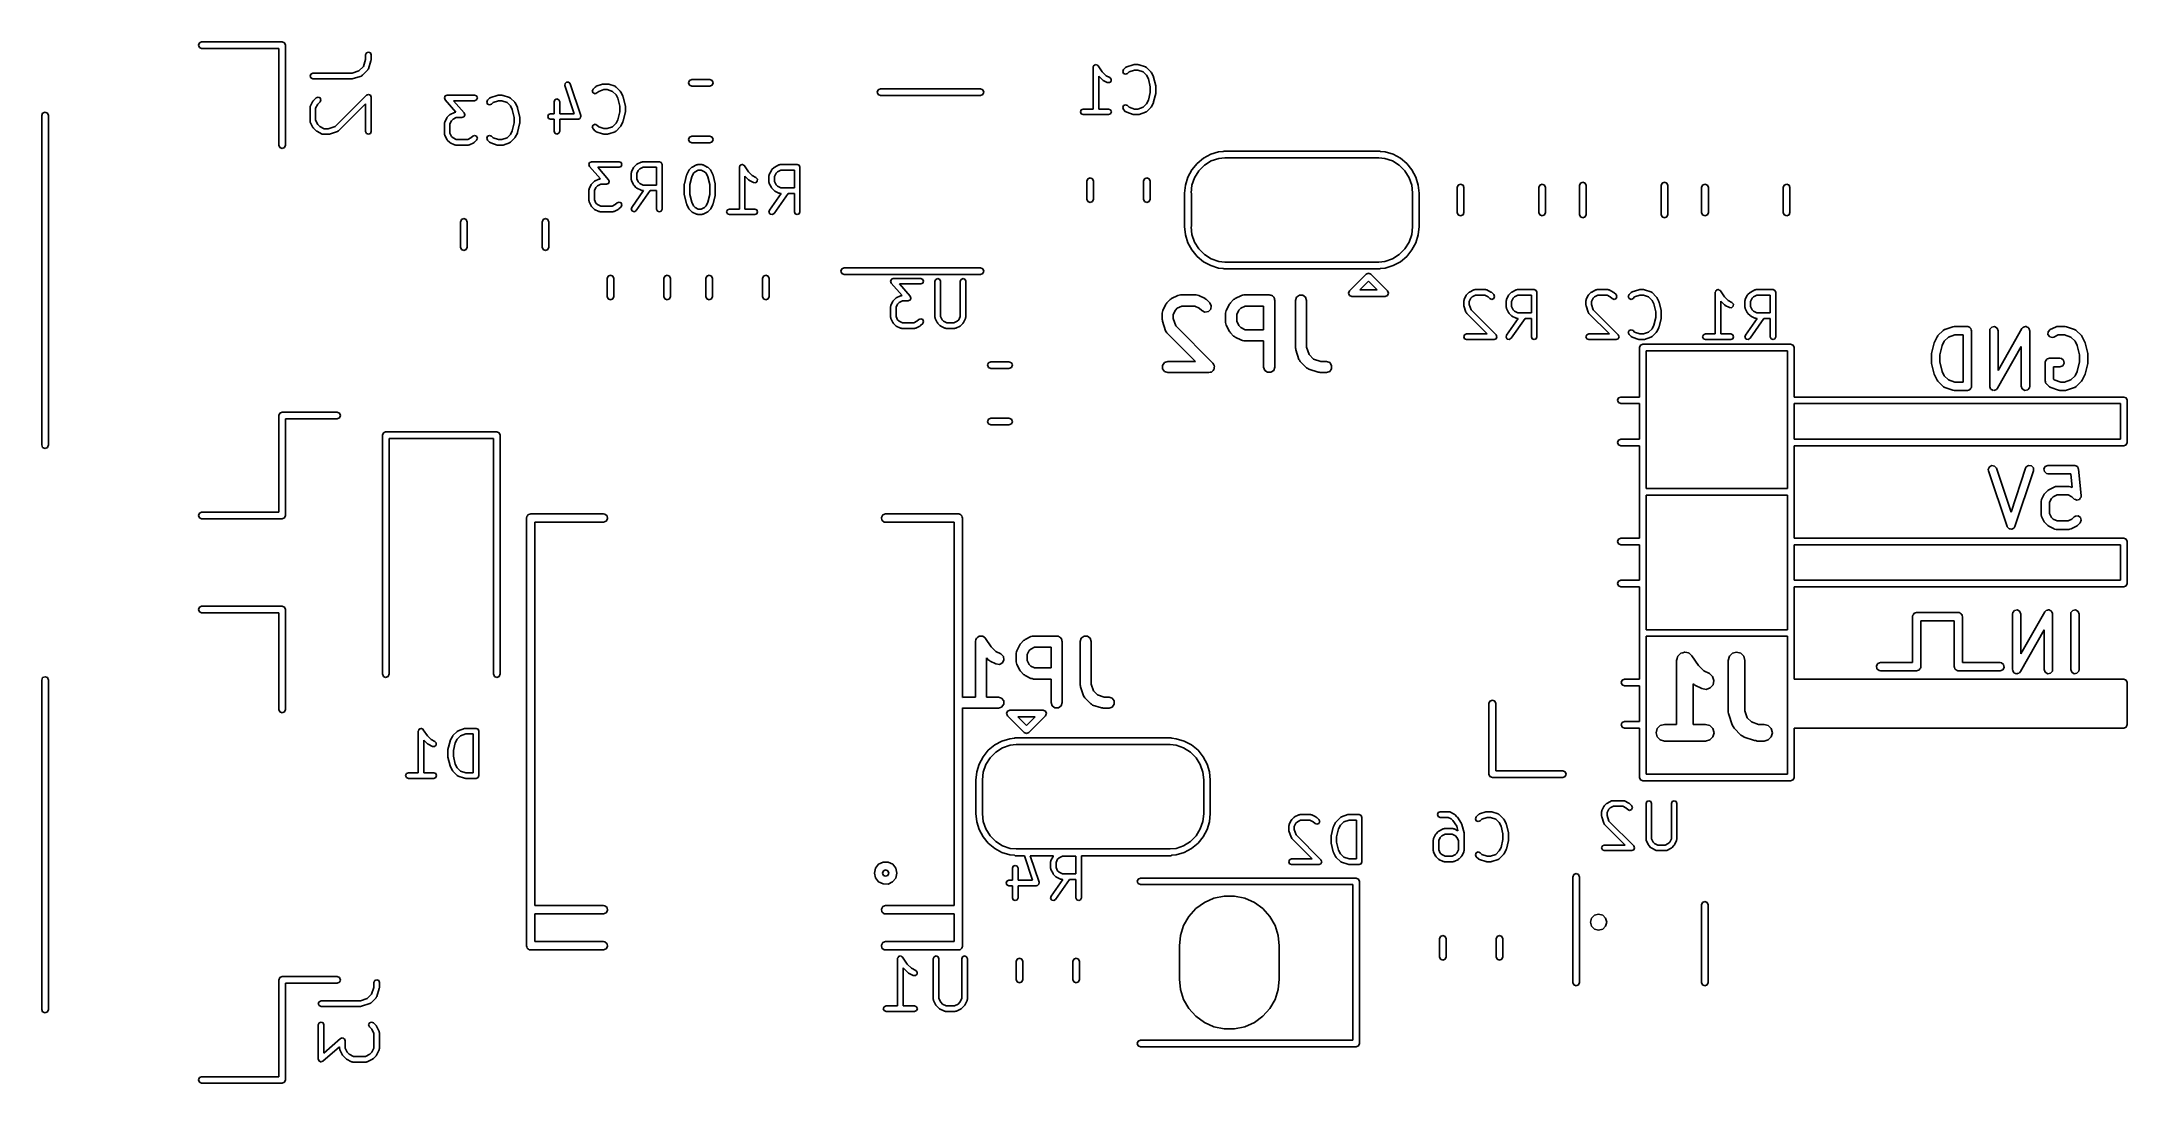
# Model space of a CAD drawing. Extents: x -0.62 to 0.85, y -0.19 to 0.55.
import ezdxf

# ---------------------------------------------------------------- set-up
doc = ezdxf.new("R2010")
doc.units = 0
doc.header["$MEASUREMENT"] = 0
doc.layers.add('BLACK', color=7, linetype='CONTINUOUS')

msp = doc.modelspace()

# ---------------------------------------------------------------- linework, layer by layer
at = {"layer": 'BLACK', "linetype": 'CONTINUOUS'}
for p, q in [((-0.5121, 0.5468), (-0.5114, 0.5485)), ((-0.5114, 0.5485), (-0.5098, 0.5492)), ((-0.5098, 0.5492), (-0.4527, 0.5492)), ((-0.4527, 0.5492), (-0.451, 0.5485)), ((-0.451, 0.5485), (-0.4503, 0.5468)), ((-0.5114, 0.5452), (-0.5121, 0.5468)), ((-0.5098, 0.5445), (-0.5114, 0.5452)), ((-0.455, 0.5445), (-0.5098, 0.5445)), ((-0.455, 0.476), (-0.455, 0.5445)), ((-0.4503, 0.5468), (-0.4503, 0.476)), ((-0.3952, 0.5316), (-0.3936, 0.5365)), ((-0.3936, 0.5399), (-0.393, 0.5413)), ((-0.3936, 0.5365), (-0.3936, 0.5399)), ((-0.393, 0.5413), (-0.3916, 0.5419)), ((-0.3916, 0.5419), (-0.3902, 0.5413)), ((-0.3898, 0.5356), (-0.3916, 0.5299)), ((-0.3902, 0.5413), (-0.3897, 0.5399)), ((-0.3897, 0.5362), (-0.3898, 0.5359)), ((-0.3898, 0.5359), (-0.3898, 0.5356)), ((-0.3897, 0.5399), (-0.3897, 0.5362)), ((0.1224, 0.5319), (0.1226, 0.5324)), ((0.1226, 0.5324), (0.1228, 0.5325)), ((0.1228, 0.5325), (0.1229, 0.5327)), ((0.1229, 0.5327), (0.1235, 0.5328)), ((0.1235, 0.5328), (0.124, 0.533)), ((0.124, 0.533), (0.1242, 0.5329)), ((0.1242, 0.5329), (0.1244, 0.533)), ((0.1244, 0.533), (0.1249, 0.5326)), ((0.1249, 0.5326), (0.1254, 0.5324)), ((0.1254, 0.5324), (0.1255, 0.5322)), ((0.1255, 0.5322), (0.1257, 0.5321)), ((0.1459, 0.5314), (0.1504, 0.5329)), ((0.1504, 0.5329), (0.1507, 0.5329)), ((0.1507, 0.5329), (0.151, 0.533)), ((0.151, 0.533), (0.154, 0.533)), ((0.154, 0.533), (0.1543, 0.5329)), ((0.1543, 0.5329), (0.1546, 0.5329)), ((0.1546, 0.5329), (0.1591, 0.5314)), ((-0.433, 0.5249), (-0.4324, 0.5263)), ((-0.4324, 0.5235), (-0.433, 0.5249)), ((-0.4324, 0.5263), (-0.431, 0.5269)), ((-0.431, 0.523), (-0.4324, 0.5235)), ((-0.431, 0.5269), (-0.4032, 0.5269)), ((-0.4029, 0.523), (-0.431, 0.523)), ((-0.4032, 0.5269), (-0.3983, 0.5285)), ((-0.4026, 0.5231), (-0.4029, 0.523)), ((-0.4023, 0.5231), (-0.4026, 0.5231)), ((-0.3966, 0.5249), (-0.4023, 0.5231)), ((-0.3983, 0.5285), (-0.3952, 0.5316)), ((-0.3963, 0.5252), (-0.3966, 0.5249)), ((-0.3959, 0.5254), (-0.3963, 0.5252)), ((-0.3921, 0.5292), (-0.3959, 0.5254)), ((-0.3919, 0.5296), (-0.3921, 0.5292)), ((-0.3916, 0.5299), (-0.3919, 0.5296)), ((-0.2523, 0.5181), (-0.2522, 0.5196)), ((-0.2457, 0.4982), (-0.2523, 0.5181)), ((-0.2522, 0.5196), (-0.2511, 0.5206)), ((-0.2511, 0.5206), (-0.2496, 0.5205)), ((-0.2496, 0.5205), (-0.2486, 0.5194)), ((-0.2486, 0.5194), (-0.2411, 0.4969)), ((-0.2304, 0.5173), (-0.2301, 0.5176)), ((-0.2301, 0.5176), (-0.2256, 0.5191)), ((-0.2256, 0.5191), (-0.2253, 0.5191)), ((-0.2253, 0.5191), (-0.225, 0.5192)), ((-0.225, 0.5192), (-0.222, 0.5192)), ((-0.222, 0.5192), (-0.2217, 0.5191)), ((-0.2217, 0.5191), (-0.2213, 0.5191)), ((-0.2213, 0.5191), (-0.2168, 0.5176)), ((-0.2168, 0.5176), (-0.2165, 0.5173)), ((-0.1648, 0.5201), (-0.1641, 0.5217)), ((-0.1641, 0.5184), (-0.1648, 0.5201)), ((-0.1641, 0.5217), (-0.1624, 0.5224)), ((-0.1624, 0.5177), (-0.1641, 0.5184)), ((-0.1624, 0.5224), (-0.1496, 0.5224)), ((-0.1496, 0.5177), (-0.1624, 0.5177)), ((-0.1496, 0.5224), (-0.1479, 0.5217)), ((-0.1479, 0.5184), (-0.1496, 0.5177)), ((-0.1479, 0.5217), (-0.1472, 0.5201)), ((-0.1472, 0.5201), (-0.1479, 0.5184)), ((0.122, 0.531), (0.1221, 0.5312)), ((0.122, 0.5015), (0.122, 0.531)), ((0.1221, 0.5314), (0.1224, 0.5319)), ((0.1221, 0.5312), (0.1221, 0.5314)), ((0.1257, 0.5321), (0.1285, 0.5278)), ((0.1286, 0.5221), (0.126, 0.5248)), ((0.126, 0.5248), (0.126, 0.5015)), ((0.1285, 0.5278), (0.1312, 0.5251)), ((0.1289, 0.522), (0.1286, 0.5221)), ((0.1291, 0.5218), (0.1289, 0.522)), ((0.1321, 0.5203), (0.1291, 0.5218)), ((0.1312, 0.5251), (0.1339, 0.5238)), ((0.1336, 0.5202), (0.1321, 0.5203)), ((0.1348, 0.5211), (0.1336, 0.5202)), ((0.1339, 0.5238), (0.1349, 0.5227)), ((0.1349, 0.5227), (0.1348, 0.5211)), ((0.143, 0.528), (0.1436, 0.5294)), ((0.1436, 0.5266), (0.143, 0.528)), ((0.1436, 0.5294), (0.1451, 0.5309)), ((0.145, 0.5261), (0.1436, 0.5266)), ((0.1464, 0.5266), (0.145, 0.5261)), ((0.1451, 0.5309), (0.1455, 0.5311)), ((0.1455, 0.5311), (0.1459, 0.5314)), ((0.1476, 0.5278), (0.1464, 0.5266)), ((0.1513, 0.5291), (0.1476, 0.5278)), ((0.1537, 0.5291), (0.1513, 0.5291)), ((0.1574, 0.5278), (0.1537, 0.5291)), ((0.1599, 0.5254), (0.1574, 0.5278)), ((0.1591, 0.5314), (0.1595, 0.5311)), ((0.1595, 0.5311), (0.1599, 0.5309)), ((0.1599, 0.5309), (0.1629, 0.5279)), ((0.1612, 0.5228), (0.1599, 0.5254)), ((0.1625, 0.5173), (0.1612, 0.5228)), ((0.1629, 0.5279), (0.163, 0.5276)), ((0.163, 0.5276), (0.1633, 0.5274)), ((0.1633, 0.5274), (0.1648, 0.5244)), ((0.1648, 0.5244), (0.1648, 0.5242)), ((0.1648, 0.5242), (0.1649, 0.524)), ((0.1649, 0.524), (0.1664, 0.518)), ((0.1664, 0.518), (0.1664, 0.5178)), ((0.1664, 0.5178), (0.1665, 0.5175)), ((0.1665, 0.5175), (0.1665, 0.513)), ((-0.433, 0.5024), (-0.4328, 0.5029)), ((-0.4328, 0.5033), (-0.4309, 0.5071)), ((-0.4328, 0.5029), (-0.4328, 0.5033)), ((-0.4309, 0.5071), (-0.4306, 0.5073)), ((-0.4306, 0.5073), (-0.4305, 0.5076)), ((-0.4305, 0.5076), (-0.4287, 0.5095)), ((-0.4275, 0.505), (-0.429, 0.502)), ((-0.4287, 0.5095), (-0.4273, 0.51)), ((-0.4259, 0.5067), (-0.4275, 0.505)), ((-0.4273, 0.51), (-0.4259, 0.5095)), ((-0.4259, 0.5095), (-0.4253, 0.5081)), ((-0.4253, 0.5081), (-0.4259, 0.5067)), ((-0.4152, 0.4892), (-0.393, 0.5113)), ((-0.3936, 0.5052), (-0.4127, 0.486)), ((-0.3936, 0.4856), (-0.3936, 0.5052)), ((-0.393, 0.5114), (-0.3916, 0.5119)), ((-0.393, 0.5113), (-0.393, 0.5114)), ((-0.3916, 0.5119), (-0.3902, 0.5113)), ((-0.3902, 0.5113), (-0.3897, 0.5099)), ((-0.3897, 0.5099), (-0.3897, 0.4856)), ((-0.3377, 0.5095), (-0.3374, 0.5101)), ((-0.3377, 0.5094), (-0.3377, 0.5095)), ((-0.3375, 0.5087), (-0.3377, 0.5094)), ((-0.3377, 0.5094), (-0.3377, 0.5094)), ((-0.3373, 0.5081), (-0.3375, 0.5087)), ((-0.3374, 0.5101), (-0.3372, 0.5108)), ((-0.3296, 0.4993), (-0.3373, 0.5081)), ((-0.3372, 0.5108), (-0.3371, 0.5108)), ((-0.3371, 0.5109), (-0.3364, 0.5111)), ((-0.3371, 0.5108), (-0.3371, 0.5109)), ((-0.3364, 0.5111), (-0.3358, 0.5113)), ((-0.3358, 0.5113), (-0.3163, 0.5113)), ((-0.3163, 0.5074), (-0.3314, 0.5074)), ((-0.3314, 0.5074), (-0.3238, 0.4987)), ((-0.3163, 0.5113), (-0.3149, 0.5108)), ((-0.3149, 0.508), (-0.3163, 0.5074)), ((-0.3149, 0.5108), (-0.3143, 0.5094)), ((-0.3143, 0.5094), (-0.3149, 0.508)), ((-0.3077, 0.5064), (-0.3072, 0.5078)), ((-0.3072, 0.505), (-0.3077, 0.5064)), ((-0.3072, 0.5078), (-0.3057, 0.5093)), ((-0.3058, 0.5044), (-0.3072, 0.505)), ((-0.3044, 0.505), (-0.3058, 0.5044)), ((-0.3057, 0.5093), (-0.3052, 0.5094)), ((-0.3052, 0.5094), (-0.3049, 0.5097)), ((-0.3049, 0.5097), (-0.3004, 0.5112)), ((-0.3032, 0.5062), (-0.3044, 0.505)), ((-0.2995, 0.5074), (-0.3032, 0.5062)), ((-0.3004, 0.5112), (-0.3001, 0.5112)), ((-0.3001, 0.5112), (-0.2998, 0.5113)), ((-0.2998, 0.5113), (-0.2968, 0.5113)), ((-0.2971, 0.5074), (-0.2995, 0.5074)), ((-0.2933, 0.5062), (-0.2971, 0.5074)), ((-0.2968, 0.5113), (-0.2965, 0.5112)), ((-0.2965, 0.5112), (-0.2962, 0.5112)), ((-0.2962, 0.5112), (-0.2917, 0.5097)), ((-0.2909, 0.5037), (-0.2933, 0.5062)), ((-0.2917, 0.5097), (-0.2913, 0.5094)), ((-0.2913, 0.5094), (-0.2909, 0.5093)), ((-0.2909, 0.5093), (-0.2879, 0.5063)), ((-0.2896, 0.5012), (-0.2909, 0.5037)), ((-0.2879, 0.5063), (-0.2878, 0.506)), ((-0.2878, 0.506), (-0.2875, 0.5058)), ((-0.2875, 0.5058), (-0.286, 0.5028)), ((-0.286, 0.5028), (-0.286, 0.5025)), ((-0.2599, 0.5067), (-0.2594, 0.5081)), ((-0.2599, 0.4982), (-0.2599, 0.5067)), ((-0.2594, 0.5081), (-0.258, 0.5087)), ((-0.258, 0.5087), (-0.2566, 0.5081)), ((-0.2566, 0.5081), (-0.256, 0.5067)), ((-0.256, 0.5067), (-0.256, 0.4982)), ((-0.2329, 0.5142), (-0.2324, 0.5156)), ((-0.2324, 0.5129), (-0.2329, 0.5142)), ((-0.2324, 0.5156), (-0.2309, 0.5171)), ((-0.231, 0.5123), (-0.2324, 0.5129)), ((-0.2296, 0.5129), (-0.231, 0.5123)), ((-0.2309, 0.5171), (-0.2304, 0.5173)), ((-0.2284, 0.514), (-0.2296, 0.5129)), ((-0.2247, 0.5153), (-0.2284, 0.514)), ((-0.2223, 0.5153), (-0.2247, 0.5153)), ((-0.2185, 0.514), (-0.2223, 0.5153)), ((-0.2161, 0.5116), (-0.2185, 0.514)), ((-0.2165, 0.5173), (-0.2161, 0.5171)), ((-0.2161, 0.5171), (-0.2131, 0.5141)), ((-0.2148, 0.5091), (-0.2161, 0.5116)), ((-0.2134, 0.5035), (-0.2148, 0.5091)), ((-0.2134, 0.4995), (-0.2134, 0.5035)), ((-0.2131, 0.5141), (-0.213, 0.5138)), ((-0.213, 0.5138), (-0.2127, 0.5136)), ((-0.2127, 0.5136), (-0.2112, 0.5106)), ((-0.2112, 0.5106), (-0.2112, 0.5104)), ((-0.2112, 0.5104), (-0.2111, 0.5102)), ((-0.2111, 0.5102), (-0.2096, 0.5042)), ((-0.2096, 0.5042), (-0.2096, 0.504)), ((-0.2096, 0.504), (-0.2095, 0.5038)), ((-0.2095, 0.5038), (-0.2095, 0.4993)), ((-0.0311, 0.5134), (-0.0304, 0.5151)), ((-0.0304, 0.5117), (-0.0311, 0.5134)), ((-0.0304, 0.5151), (-0.0287, 0.5157)), ((-0.0287, 0.511), (-0.0304, 0.5117)), ((-0.0287, 0.5157), (0.0421, 0.5157)), ((0.0421, 0.511), (-0.0287, 0.511)), ((0.0421, 0.5157), (0.0438, 0.5151)), ((0.0438, 0.5117), (0.0421, 0.511)), ((0.0438, 0.5151), (0.0445, 0.5134)), ((0.0445, 0.5134), (0.0438, 0.5117)), ((0.143, 0.5025), (0.1436, 0.5039)), ((0.1436, 0.5039), (0.145, 0.5045)), ((0.145, 0.5045), (0.1464, 0.5039)), ((0.1464, 0.5039), (0.1476, 0.5028)), ((0.1476, 0.5028), (0.1513, 0.5015)), ((0.1537, 0.5015), (0.1574, 0.5028)), ((0.1574, 0.5028), (0.1599, 0.5052)), ((0.1599, 0.5052), (0.1612, 0.5077)), ((0.1629, 0.5026), (0.1599, 0.4996)), ((0.1612, 0.5077), (0.1625, 0.5133)), ((0.1625, 0.5133), (0.1625, 0.5173)), ((0.163, 0.5029), (0.1629, 0.5026)), ((0.1633, 0.5031), (0.163, 0.5029)), ((0.1648, 0.5061), (0.1633, 0.5031)), ((0.1649, 0.5066), (0.1648, 0.5064)), ((0.1648, 0.5064), (0.1648, 0.5061)), ((0.1664, 0.5126), (0.1649, 0.5066)), ((0.1665, 0.513), (0.1664, 0.5128)), ((0.1664, 0.5128), (0.1664, 0.5126)), ((-0.6231, 0.4968), (-0.6225, 0.4985)), ((-0.6231, 0.2634), (-0.6231, 0.4968)), ((-0.6225, 0.4985), (-0.6208, 0.4992)), ((-0.6208, 0.4992), (-0.6191, 0.4985)), ((-0.6191, 0.4985), (-0.6184, 0.4968)), ((-0.6184, 0.4968), (-0.6184, 0.2634)), ((-0.433, 0.4931), (-0.433, 0.5024)), ((-0.4328, 0.4926), (-0.433, 0.4931)), ((-0.4328, 0.4922), (-0.4328, 0.4926)), ((-0.4309, 0.4884), (-0.4328, 0.4922)), ((-0.4306, 0.4882), (-0.4309, 0.4884)), ((-0.4305, 0.4879), (-0.4306, 0.4882)), ((-0.4287, 0.486), (-0.4305, 0.4879)), ((-0.429, 0.502), (-0.429, 0.4935)), ((-0.429, 0.4935), (-0.4275, 0.4905)), ((-0.4275, 0.4905), (-0.4261, 0.4891)), ((-0.4261, 0.4891), (-0.423, 0.4875)), ((-0.4201, 0.4875), (-0.4152, 0.4892)), ((-0.3377, 0.4914), (-0.3376, 0.4918)), ((-0.3377, 0.4839), (-0.3377, 0.4914)), ((-0.3376, 0.4918), (-0.3375, 0.4923)), ((-0.3375, 0.4923), (-0.336, 0.4953)), ((-0.336, 0.4953), (-0.3358, 0.4955)), ((-0.3358, 0.4955), (-0.3357, 0.4958)), ((-0.3357, 0.4958), (-0.3342, 0.4973)), ((-0.3342, 0.4973), (-0.3339, 0.4974)), ((-0.3339, 0.4974), (-0.3337, 0.4976)), ((-0.3327, 0.4932), (-0.3338, 0.4909)), ((-0.3338, 0.4909), (-0.3338, 0.4843)), ((-0.3337, 0.4976), (-0.3307, 0.4991)), ((-0.3316, 0.4943), (-0.3327, 0.4932)), ((-0.3293, 0.4954), (-0.3316, 0.4943)), ((-0.3307, 0.4991), (-0.3302, 0.4992)), ((-0.3302, 0.4992), (-0.3298, 0.4993)), ((-0.3298, 0.4993), (-0.3296, 0.4993)), ((-0.3253, 0.4954), (-0.3293, 0.4954)), ((-0.3246, 0.4957), (-0.3253, 0.4954)), ((-0.324, 0.4959), (-0.3246, 0.4957)), ((-0.3239, 0.496), (-0.324, 0.4959)), ((-0.3236, 0.4966), (-0.3239, 0.496)), ((-0.3239, 0.496), (-0.3239, 0.496)), ((-0.3238, 0.4987), (-0.3236, 0.498)), ((-0.3236, 0.498), (-0.3233, 0.4974)), ((-0.3233, 0.4972), (-0.3236, 0.4966)), ((-0.3233, 0.4974), (-0.3233, 0.4973)), ((-0.3233, 0.4973), (-0.3233, 0.4972)), ((-0.2882, 0.4956), (-0.2896, 0.5012)), ((-0.2896, 0.4861), (-0.2882, 0.4916)), ((-0.2882, 0.4916), (-0.2882, 0.4956)), ((-0.286, 0.5025), (-0.2859, 0.5024)), ((-0.2859, 0.5024), (-0.2844, 0.4964)), ((-0.2844, 0.4909), (-0.2859, 0.4849)), ((-0.2844, 0.4964), (-0.2844, 0.4961)), ((-0.2844, 0.4961), (-0.2843, 0.4959)), ((-0.2843, 0.4914), (-0.2844, 0.4911)), ((-0.2844, 0.4911), (-0.2844, 0.4909)), ((-0.2843, 0.4959), (-0.2843, 0.4914)), ((-0.2644, 0.4963), (-0.2639, 0.4976)), ((-0.2639, 0.4949), (-0.2644, 0.4963)), ((-0.2639, 0.4976), (-0.2625, 0.4982)), ((-0.2625, 0.4943), (-0.2639, 0.4949)), ((-0.2625, 0.4982), (-0.2599, 0.4982)), ((-0.2599, 0.4943), (-0.2625, 0.4943)), ((-0.2599, 0.4858), (-0.2599, 0.4943)), ((-0.256, 0.4982), (-0.2457, 0.4982)), ((-0.243, 0.4943), (-0.256, 0.4943)), ((-0.256, 0.4943), (-0.256, 0.4858)), ((-0.2427, 0.4944), (-0.243, 0.4943)), ((-0.2423, 0.4944), (-0.2427, 0.4944)), ((-0.242, 0.4947), (-0.2423, 0.4944)), ((-0.2416, 0.4949), (-0.242, 0.4947)), ((-0.2415, 0.4952), (-0.2416, 0.4949)), ((-0.2412, 0.4954), (-0.2415, 0.4952)), ((-0.241, 0.4963), (-0.2412, 0.4958)), ((-0.2412, 0.4958), (-0.2412, 0.4954)), ((-0.2411, 0.4969), (-0.2411, 0.4965)), ((-0.2411, 0.4965), (-0.241, 0.4963)), ((-0.2329, 0.4888), (-0.2324, 0.4901)), ((-0.2324, 0.4874), (-0.2329, 0.4888)), ((-0.2324, 0.4901), (-0.231, 0.4907)), ((-0.231, 0.4907), (-0.2296, 0.4901)), ((-0.2296, 0.4901), (-0.2284, 0.489)), ((-0.2284, 0.489), (-0.2247, 0.4877)), ((-0.2223, 0.4877), (-0.2185, 0.489)), ((-0.2185, 0.489), (-0.2161, 0.4914)), ((-0.2161, 0.4914), (-0.2148, 0.4939)), ((-0.2131, 0.4889), (-0.2161, 0.4859)), ((-0.2148, 0.4939), (-0.2134, 0.4995)), ((-0.213, 0.4892), (-0.2131, 0.4889)), ((-0.2127, 0.4894), (-0.213, 0.4892)), ((-0.2112, 0.4924), (-0.2127, 0.4894)), ((-0.2111, 0.4928), (-0.2112, 0.4926)), ((-0.2112, 0.4926), (-0.2112, 0.4924)), ((-0.2096, 0.4988), (-0.2111, 0.4928)), ((-0.2095, 0.4993), (-0.2096, 0.499)), ((-0.2096, 0.499), (-0.2096, 0.4988)), ((0.113, 0.4995), (0.1136, 0.5009)), ((0.1136, 0.4981), (0.113, 0.4995)), ((0.1136, 0.5009), (0.115, 0.5015)), ((0.115, 0.4976), (0.1136, 0.4981)), ((0.115, 0.5015), (0.122, 0.5015)), ((0.133, 0.4976), (0.115, 0.4976)), ((0.126, 0.5015), (0.133, 0.5015)), ((0.133, 0.5015), (0.1344, 0.5009)), ((0.1344, 0.4981), (0.133, 0.4976)), ((0.1344, 0.5009), (0.135, 0.4995)), ((0.135, 0.4995), (0.1344, 0.4981)), ((0.1436, 0.5011), (0.143, 0.5025)), ((0.1451, 0.4996), (0.1436, 0.5011)), ((0.1455, 0.4995), (0.1451, 0.4996)), ((0.1459, 0.4992), (0.1455, 0.4995)), ((0.1504, 0.4977), (0.1459, 0.4992)), ((0.1507, 0.4977), (0.1504, 0.4977)), ((0.151, 0.4976), (0.1507, 0.4977)), ((0.154, 0.4976), (0.151, 0.4976)), ((0.1513, 0.5015), (0.1537, 0.5015)), ((0.1543, 0.4977), (0.154, 0.4976)), ((0.1546, 0.4977), (0.1543, 0.4977)), ((0.1591, 0.4992), (0.1546, 0.4977)), ((0.1595, 0.4995), (0.1591, 0.4992)), ((0.1599, 0.4996), (0.1595, 0.4995)), ((-0.4543, 0.4743), (-0.455, 0.476)), ((-0.4527, 0.4736), (-0.4543, 0.4743)), ((-0.451, 0.4743), (-0.4527, 0.4736)), ((-0.4503, 0.476), (-0.451, 0.4743)), ((-0.4284, 0.4859), (-0.4287, 0.486)), ((-0.4281, 0.4857), (-0.4284, 0.4859)), ((-0.4244, 0.4838), (-0.4281, 0.4857)), ((-0.4239, 0.4838), (-0.4244, 0.4838)), ((-0.4235, 0.4836), (-0.4239, 0.4838)), ((-0.4198, 0.4836), (-0.4235, 0.4836)), ((-0.423, 0.4875), (-0.4201, 0.4875)), ((-0.4195, 0.4837), (-0.4198, 0.4836)), ((-0.4191, 0.4837), (-0.4195, 0.4837)), ((-0.4135, 0.4856), (-0.4191, 0.4837)), ((-0.4132, 0.4859), (-0.4135, 0.4856)), ((-0.4127, 0.486), (-0.4132, 0.4859)), ((-0.393, 0.4842), (-0.3936, 0.4856)), ((-0.3916, 0.4836), (-0.393, 0.4842)), ((-0.3902, 0.4842), (-0.3916, 0.4836)), ((-0.3897, 0.4856), (-0.3902, 0.4842)), ((-0.3376, 0.4835), (-0.3377, 0.4839)), ((-0.3375, 0.483), (-0.3376, 0.4835)), ((-0.336, 0.48), (-0.3375, 0.483)), ((-0.3358, 0.4798), (-0.336, 0.48)), ((-0.3357, 0.4795), (-0.3358, 0.4798)), ((-0.3342, 0.478), (-0.3357, 0.4795)), ((-0.3339, 0.4779), (-0.3342, 0.478)), ((-0.3337, 0.4776), (-0.3339, 0.4779)), ((-0.3338, 0.4843), (-0.3327, 0.482)), ((-0.3307, 0.4761), (-0.3337, 0.4776)), ((-0.3327, 0.482), (-0.3316, 0.481)), ((-0.3316, 0.481), (-0.3293, 0.4798)), ((-0.3302, 0.4761), (-0.3307, 0.4761)), ((-0.3298, 0.4759), (-0.3302, 0.4761)), ((-0.3208, 0.4759), (-0.3298, 0.4759)), ((-0.3293, 0.4798), (-0.3212, 0.4798)), ((-0.3212, 0.4798), (-0.3189, 0.481)), ((-0.3203, 0.4761), (-0.3208, 0.4759)), ((-0.3199, 0.4761), (-0.3203, 0.4761)), ((-0.3169, 0.4776), (-0.3199, 0.4761)), ((-0.3189, 0.481), (-0.3177, 0.4823)), ((-0.3177, 0.4823), (-0.3163, 0.4828)), ((-0.3167, 0.4779), (-0.3169, 0.4776)), ((-0.3164, 0.478), (-0.3167, 0.4779)), ((-0.3149, 0.4795), (-0.3164, 0.478)), ((-0.3163, 0.4828), (-0.3149, 0.4823)), ((-0.3149, 0.4823), (-0.3143, 0.4809)), ((-0.3143, 0.4809), (-0.3149, 0.4795)), ((-0.3077, 0.4809), (-0.3072, 0.4823)), ((-0.3072, 0.4795), (-0.3077, 0.4809)), ((-0.3072, 0.4823), (-0.3058, 0.4828)), ((-0.3057, 0.478), (-0.3072, 0.4795)), ((-0.3058, 0.4828), (-0.3044, 0.4823)), ((-0.3052, 0.4778), (-0.3057, 0.478)), ((-0.3049, 0.4775), (-0.3052, 0.4778)), ((-0.3004, 0.476), (-0.3049, 0.4775)), ((-0.3044, 0.4823), (-0.3032, 0.4811)), ((-0.3032, 0.4811), (-0.2995, 0.4798)), ((-0.3001, 0.476), (-0.3004, 0.476)), ((-0.2998, 0.4759), (-0.3001, 0.476)), ((-0.2968, 0.4759), (-0.2998, 0.4759)), ((-0.2995, 0.4798), (-0.2971, 0.4798)), ((-0.2971, 0.4798), (-0.2933, 0.4811)), ((-0.2965, 0.476), (-0.2968, 0.4759)), ((-0.2962, 0.476), (-0.2965, 0.476)), ((-0.2917, 0.4775), (-0.2962, 0.476)), ((-0.2933, 0.4811), (-0.2909, 0.4835)), ((-0.2913, 0.4778), (-0.2917, 0.4775)), ((-0.2909, 0.478), (-0.2913, 0.4778)), ((-0.2909, 0.4835), (-0.2896, 0.4861)), ((-0.2879, 0.481), (-0.2909, 0.478)), ((-0.2878, 0.4813), (-0.2879, 0.481)), ((-0.2875, 0.4815), (-0.2878, 0.4813)), ((-0.286, 0.4845), (-0.2875, 0.4815)), ((-0.2859, 0.4849), (-0.286, 0.4847)), ((-0.286, 0.4847), (-0.286, 0.4845)), ((-0.2594, 0.4844), (-0.2599, 0.4858)), ((-0.258, 0.4838), (-0.2594, 0.4844)), ((-0.2566, 0.4844), (-0.258, 0.4838)), ((-0.256, 0.4858), (-0.2566, 0.4844)), ((-0.2309, 0.4859), (-0.2324, 0.4874)), ((-0.2304, 0.4857), (-0.2309, 0.4859)), ((-0.2301, 0.4854), (-0.2304, 0.4857)), ((-0.2256, 0.4839), (-0.2301, 0.4854)), ((-0.2253, 0.4839), (-0.2256, 0.4839)), ((-0.225, 0.4838), (-0.2253, 0.4839)), ((-0.222, 0.4838), (-0.225, 0.4838)), ((-0.2247, 0.4877), (-0.2223, 0.4877)), ((-0.2217, 0.4839), (-0.222, 0.4838)), ((-0.2213, 0.4839), (-0.2217, 0.4839)), ((-0.2168, 0.4854), (-0.2213, 0.4839)), ((-0.2165, 0.4857), (-0.2168, 0.4854)), ((-0.2161, 0.4859), (-0.2165, 0.4857)), ((-0.1648, 0.4799), (-0.1641, 0.4816)), ((-0.1641, 0.4783), (-0.1648, 0.4799)), ((-0.1641, 0.4816), (-0.1624, 0.4823)), ((-0.1624, 0.4776), (-0.1641, 0.4783)), ((-0.1624, 0.4823), (-0.1496, 0.4823)), ((-0.1496, 0.4776), (-0.1624, 0.4776)), ((-0.1496, 0.4823), (-0.1479, 0.4816)), ((-0.1479, 0.4783), (-0.1496, 0.4776)), ((-0.1479, 0.4816), (-0.1472, 0.4799)), ((-0.1472, 0.4799), (-0.1479, 0.4783)), ((-0.2354, 0.4623), (-0.2351, 0.4629)), ((-0.2354, 0.4622), (-0.2354, 0.4623)), ((-0.2354, 0.4621), (-0.2354, 0.4622)), ((-0.2351, 0.4615), (-0.2354, 0.4621)), ((-0.2351, 0.4629), (-0.2348, 0.4635)), ((-0.2349, 0.4608), (-0.2351, 0.4615)), ((-0.2272, 0.4521), (-0.2349, 0.4608)), ((-0.2348, 0.4635), (-0.2347, 0.4635)), ((-0.2347, 0.4636), (-0.234, 0.4638)), ((-0.2347, 0.4635), (-0.2347, 0.4636)), ((-0.234, 0.4638), (-0.2334, 0.4641)), ((-0.2334, 0.4641), (-0.2139, 0.4641)), ((-0.2139, 0.4602), (-0.2291, 0.4602)), ((-0.2291, 0.4602), (-0.2214, 0.4514)), ((-0.2139, 0.4641), (-0.2125, 0.4635)), ((-0.2125, 0.4607), (-0.2139, 0.4602)), ((-0.2125, 0.4635), (-0.2119, 0.4621)), ((-0.2119, 0.4621), (-0.2125, 0.4607)), ((-0.2052, 0.457), (-0.2037, 0.46)), ((-0.2037, 0.46), (-0.2034, 0.4602)), ((-0.2034, 0.4602), (-0.2033, 0.4605)), ((-0.2033, 0.4605), (-0.2018, 0.462)), ((-0.2018, 0.462), (-0.2015, 0.4621)), ((-0.2015, 0.4621), (-0.2013, 0.4624)), ((-0.2013, 0.4624), (-0.1983, 0.4639)), ((-0.1992, 0.459), (-0.2003, 0.458)), ((-0.1969, 0.4602), (-0.1992, 0.459)), ((-0.1983, 0.4639), (-0.1978, 0.4639)), ((-0.1978, 0.4639), (-0.1974, 0.4641)), ((-0.1974, 0.4641), (-0.1854, 0.4641)), ((-0.1874, 0.4602), (-0.1969, 0.4602)), ((-0.1874, 0.4476), (-0.1874, 0.4602)), ((-0.1854, 0.4641), (-0.184, 0.4635)), ((-0.184, 0.4635), (-0.1834, 0.4621)), ((-0.1834, 0.4621), (-0.1834, 0.4306)), ((-0.1645, 0.458), (-0.1642, 0.4583)), ((-0.1642, 0.4583), (-0.1641, 0.4586)), ((-0.1641, 0.4586), (-0.1626, 0.4601)), ((-0.1626, 0.4601), (-0.1623, 0.4602)), ((-0.1623, 0.4602), (-0.1621, 0.4604)), ((-0.1621, 0.4604), (-0.1591, 0.4619)), ((-0.1591, 0.4619), (-0.1587, 0.462)), ((-0.1587, 0.462), (-0.1582, 0.4621)), ((-0.1582, 0.4621), (-0.1552, 0.4621)), ((-0.1552, 0.4621), (-0.1548, 0.462)), ((-0.1548, 0.462), (-0.1543, 0.4619)), ((-0.1543, 0.4619), (-0.1514, 0.4604)), ((-0.1514, 0.4604), (-0.1511, 0.4602)), ((-0.1511, 0.4602), (-0.1508, 0.4601)), ((-0.1508, 0.4601), (-0.1493, 0.4586)), ((-0.1493, 0.4586), (-0.1492, 0.4583)), ((-0.1492, 0.4583), (-0.149, 0.458)), ((-0.1287, 0.4605), (-0.1283, 0.461)), ((-0.1286, 0.4603), (-0.1287, 0.4605)), ((-0.1287, 0.4602), (-0.1286, 0.4603)), ((-0.1287, 0.4306), (-0.1287, 0.4602)), ((-0.1283, 0.461), (-0.1281, 0.4616)), ((-0.1281, 0.4616), (-0.1279, 0.4616)), ((-0.1279, 0.4616), (-0.1278, 0.4618)), ((-0.1278, 0.4618), (-0.1273, 0.4619)), ((-0.1273, 0.4619), (-0.1267, 0.4621)), ((-0.1267, 0.4621), (-0.1265, 0.4621)), ((-0.1265, 0.4621), (-0.1263, 0.4621)), ((-0.1263, 0.4621), (-0.1259, 0.4618)), ((-0.1259, 0.4618), (-0.1253, 0.4616)), ((-0.1253, 0.4616), (-0.1253, 0.4614)), ((-0.1253, 0.4614), (-0.1251, 0.4613)), ((-0.1251, 0.4613), (-0.1222, 0.4569)), ((-0.106, 0.458), (-0.1058, 0.4583)), ((-0.1058, 0.4583), (-0.1056, 0.4586)), ((-0.1056, 0.4586), (-0.1041, 0.4601)), ((-0.1041, 0.4601), (-0.1038, 0.4602)), ((-0.1038, 0.4602), (-0.1036, 0.4604)), ((-0.1036, 0.4604), (-0.1006, 0.4619)), ((-0.1006, 0.4619), (-0.1002, 0.462)), ((-0.1002, 0.462), (-0.0997, 0.4621)), ((-0.0997, 0.4621), (-0.0877, 0.4621)), ((-0.0877, 0.4621), (-0.0863, 0.4616)), ((-0.0863, 0.4616), (-0.0858, 0.4602)), ((-0.0858, 0.4602), (-0.0858, 0.4287)), ((0.1892, 0.4533), (0.192, 0.4584)), ((0.192, 0.4584), (0.1957, 0.463)), ((0.1957, 0.463), (0.2002, 0.4667)), ((0.201, 0.4616), (0.197, 0.4576)), ((0.2002, 0.4667), (0.2054, 0.4695)), ((0.2058, 0.4647), (0.201, 0.4616)), ((0.2054, 0.4695), (0.211, 0.4712)), ((0.2112, 0.4665), (0.2058, 0.4647)), ((0.211, 0.4712), (0.2143, 0.4715)), ((0.2154, 0.467), (0.2112, 0.4665)), ((0.2143, 0.4715), (0.2149, 0.4717)), ((0.2149, 0.4717), (0.3251, 0.4717)), ((0.3246, 0.467), (0.2154, 0.467)), ((0.3288, 0.4665), (0.3246, 0.467)), ((0.3251, 0.4717), (0.3257, 0.4715)), ((0.3257, 0.4715), (0.329, 0.4712)), ((0.3342, 0.4647), (0.3288, 0.4665)), ((0.329, 0.4712), (0.3346, 0.4695)), ((0.339, 0.4616), (0.3342, 0.4647)), ((0.3346, 0.4695), (0.3398, 0.4667)), ((0.343, 0.4576), (0.339, 0.4616)), ((0.3398, 0.4667), (0.3443, 0.463)), ((0.3443, 0.463), (0.348, 0.4584)), ((0.348, 0.4584), (0.3508, 0.4533)), ((-0.2354, 0.4441), (-0.2352, 0.4446)), ((-0.2354, 0.4366), (-0.2354, 0.4441)), ((-0.2352, 0.445), (-0.2337, 0.448)), ((-0.2352, 0.4446), (-0.2352, 0.445)), ((-0.2337, 0.448), (-0.2334, 0.4482)), ((-0.2334, 0.4482), (-0.2333, 0.4485)), ((-0.2333, 0.4485), (-0.2318, 0.45)), ((-0.2318, 0.45), (-0.2315, 0.4501)), ((-0.2315, 0.4501), (-0.2313, 0.4504)), ((-0.2303, 0.446), (-0.2314, 0.4437)), ((-0.2314, 0.4437), (-0.2314, 0.4371)), ((-0.2313, 0.4504), (-0.2283, 0.4519)), ((-0.2292, 0.447), (-0.2303, 0.446)), ((-0.2269, 0.4482), (-0.2292, 0.447)), ((-0.2283, 0.4519), (-0.2278, 0.4519)), ((-0.2278, 0.4519), (-0.2274, 0.4521)), ((-0.2274, 0.4521), (-0.2272, 0.4521)), ((-0.2229, 0.4482), (-0.2269, 0.4482)), ((-0.2223, 0.4484), (-0.2229, 0.4482)), ((-0.2216, 0.4486), (-0.2223, 0.4484)), ((-0.2215, 0.4487), (-0.2216, 0.4487)), ((-0.2216, 0.4487), (-0.2216, 0.4486)), ((-0.2213, 0.4494), (-0.2215, 0.4487)), ((-0.2214, 0.4514), (-0.2212, 0.4508)), ((-0.2209, 0.45), (-0.2213, 0.4494)), ((-0.2212, 0.4508), (-0.2209, 0.4501)), ((-0.2209, 0.4501), (-0.221, 0.4501)), ((-0.221, 0.4501), (-0.2209, 0.45)), ((-0.2054, 0.4561), (-0.2052, 0.4566)), ((-0.2054, 0.4516), (-0.2054, 0.4561)), ((-0.2052, 0.4512), (-0.2054, 0.4516)), ((-0.2052, 0.4566), (-0.2052, 0.457)), ((-0.2052, 0.4508), (-0.2052, 0.4512)), ((-0.2037, 0.4478), (-0.2052, 0.4508)), ((-0.205, 0.4318), (-0.1967, 0.4437)), ((-0.2034, 0.4475), (-0.2037, 0.4478)), ((-0.2033, 0.4472), (-0.2034, 0.4475)), ((-0.2018, 0.4457), (-0.2033, 0.4472)), ((-0.2015, 0.4456), (-0.2018, 0.4457)), ((-0.1919, 0.4437), (-0.2018, 0.4295)), ((-0.2013, 0.4454), (-0.2015, 0.4456)), ((-0.2003, 0.458), (-0.2014, 0.4557)), ((-0.2014, 0.4557), (-0.2014, 0.4521)), ((-0.2014, 0.4521), (-0.2003, 0.4498)), ((-0.1983, 0.4439), (-0.2013, 0.4454)), ((-0.2003, 0.4498), (-0.1992, 0.4487)), ((-0.1992, 0.4487), (-0.1969, 0.4476)), ((-0.1978, 0.4438), (-0.1983, 0.4439)), ((-0.1974, 0.4437), (-0.1978, 0.4438)), ((-0.1967, 0.4437), (-0.1974, 0.4437)), ((-0.1969, 0.4476), (-0.1874, 0.4476)), ((-0.1874, 0.4437), (-0.1919, 0.4437)), ((-0.1874, 0.4306), (-0.1874, 0.4437)), ((-0.1677, 0.4482), (-0.1676, 0.4484)), ((-0.1677, 0.4407), (-0.1677, 0.4482)), ((-0.1676, 0.4486), (-0.1661, 0.4546)), ((-0.1676, 0.4484), (-0.1676, 0.4486)), ((-0.1661, 0.4546), (-0.166, 0.4548)), ((-0.166, 0.455), (-0.1645, 0.458)), ((-0.166, 0.4548), (-0.166, 0.455)), ((-0.1624, 0.4535), (-0.1638, 0.4479)), ((-0.1638, 0.4479), (-0.1638, 0.4409)), ((-0.1611, 0.456), (-0.1624, 0.4535)), ((-0.1601, 0.457), (-0.1611, 0.456)), ((-0.1578, 0.4582), (-0.1601, 0.457)), ((-0.1557, 0.4582), (-0.1578, 0.4582)), ((-0.1534, 0.457), (-0.1557, 0.4582)), ((-0.1523, 0.456), (-0.1534, 0.457)), ((-0.1511, 0.4535), (-0.1523, 0.456)), ((-0.1497, 0.4479), (-0.1511, 0.4535)), ((-0.1497, 0.4409), (-0.1497, 0.4479)), ((-0.149, 0.458), (-0.1475, 0.455)), ((-0.1475, 0.455), (-0.1475, 0.4548)), ((-0.1475, 0.4548), (-0.1473, 0.4546)), ((-0.1473, 0.4546), (-0.1458, 0.4486)), ((-0.1458, 0.4486), (-0.1459, 0.4484)), ((-0.1459, 0.4484), (-0.1458, 0.4482)), ((-0.1458, 0.4482), (-0.1458, 0.4407)), ((-0.1221, 0.4513), (-0.1248, 0.4539)), ((-0.1248, 0.4539), (-0.1248, 0.4306)), ((-0.1222, 0.4569), (-0.1196, 0.4543)), ((-0.1218, 0.4511), (-0.1221, 0.4513)), ((-0.1216, 0.4509), (-0.1218, 0.4511)), ((-0.1186, 0.4494), (-0.1216, 0.4509)), ((-0.1196, 0.4543), (-0.1169, 0.4529)), ((-0.1171, 0.4493), (-0.1186, 0.4494)), ((-0.116, 0.4503), (-0.1171, 0.4493)), ((-0.1169, 0.4529), (-0.1159, 0.4518)), ((-0.1159, 0.4518), (-0.116, 0.4503)), ((-0.1077, 0.4542), (-0.1075, 0.4546)), ((-0.1077, 0.4497), (-0.1077, 0.4542)), ((-0.1075, 0.4492), (-0.1077, 0.4497)), ((-0.1075, 0.455), (-0.106, 0.458)), ((-0.1075, 0.4546), (-0.1075, 0.455)), ((-0.1075, 0.4488), (-0.1075, 0.4492)), ((-0.106, 0.4458), (-0.1075, 0.4488)), ((-0.1058, 0.4456), (-0.106, 0.4458)), ((-0.1056, 0.4453), (-0.1058, 0.4456)), ((-0.1041, 0.4438), (-0.1056, 0.4453)), ((-0.1038, 0.4436), (-0.1041, 0.4438)), ((-0.1026, 0.456), (-0.1038, 0.4537)), ((-0.1038, 0.4537), (-0.1038, 0.4501)), ((-0.1038, 0.4501), (-0.1026, 0.4478)), ((-0.1036, 0.4434), (-0.1038, 0.4436)), ((-0.1016, 0.457), (-0.1026, 0.456)), ((-0.1026, 0.4478), (-0.1016, 0.4468)), ((-0.0993, 0.4582), (-0.1016, 0.457)), ((-0.1016, 0.4468), (-0.0993, 0.4456)), ((-0.0897, 0.4582), (-0.0993, 0.4582)), ((-0.0993, 0.4456), (-0.0897, 0.4456)), ((-0.0897, 0.4456), (-0.0897, 0.4582)), ((0.1176, 0.4504), (0.1183, 0.4521)), ((0.1176, 0.4376), (0.1176, 0.4504)), ((0.1183, 0.4521), (0.1199, 0.4528)), ((0.1199, 0.4528), (0.1216, 0.4521)), ((0.1216, 0.4521), (0.1223, 0.4504)), ((0.1223, 0.4504), (0.1223, 0.4376)), ((0.1577, 0.4504), (0.1584, 0.4521)), ((0.1577, 0.4376), (0.1577, 0.4504)), ((0.1584, 0.4521), (0.1601, 0.4528)), ((0.1601, 0.4528), (0.1617, 0.4521)), ((0.1617, 0.4521), (0.1624, 0.4504)), ((0.1624, 0.4504), (0.1624, 0.4376)), ((0.1869, 0.4418), (0.1875, 0.4476)), ((0.1875, 0.4476), (0.1892, 0.4533)), ((0.1921, 0.4475), (0.1915, 0.4421)), ((0.194, 0.4528), (0.1921, 0.4475)), ((0.197, 0.4576), (0.194, 0.4528)), ((0.346, 0.4528), (0.343, 0.4576)), ((0.3479, 0.4475), (0.346, 0.4528)), ((0.3485, 0.4421), (0.3479, 0.4475)), ((0.3508, 0.4533), (0.3525, 0.4476)), ((0.3525, 0.4476), (0.3531, 0.4418)), ((0.3801, 0.4459), (0.3808, 0.4476)), ((0.3801, 0.4281), (0.3801, 0.4459)), ((0.3808, 0.4476), (0.3825, 0.4483)), ((0.3825, 0.4483), (0.3842, 0.4476)), ((0.3842, 0.4476), (0.3848, 0.4459)), ((0.3848, 0.4459), (0.3848, 0.4281)), ((0.438, 0.4459), (0.4387, 0.4476)), ((0.438, 0.4281), (0.438, 0.4459)), ((0.4387, 0.4476), (0.4404, 0.4483)), ((0.4404, 0.4483), (0.442, 0.4476)), ((0.442, 0.4476), (0.4427, 0.4459)), ((0.4427, 0.4459), (0.4427, 0.4281)), ((0.4667, 0.4473), (0.4674, 0.449)), ((0.4667, 0.4267), (0.4667, 0.4473)), ((0.4674, 0.449), (0.4691, 0.4497)), ((0.4691, 0.4497), (0.4708, 0.449)), ((0.4708, 0.449), (0.4715, 0.4473)), ((0.4715, 0.4473), (0.4715, 0.4267)), ((0.5246, 0.4473), (0.5253, 0.449)), ((0.5246, 0.4267), (0.5246, 0.4473)), ((0.5253, 0.449), (0.527, 0.4497)), ((0.527, 0.4497), (0.5286, 0.449)), ((0.5286, 0.449), (0.5293, 0.4473)), ((0.5293, 0.4473), (0.5293, 0.4267)), ((0.5533, 0.4459), (0.554, 0.4476)), ((0.5533, 0.4281), (0.5533, 0.4459)), ((0.554, 0.4476), (0.5557, 0.4483)), ((0.5557, 0.4483), (0.5574, 0.4476)), ((0.5574, 0.4476), (0.5581, 0.4459)), ((0.5581, 0.4459), (0.5581, 0.4281)), ((0.6112, 0.4459), (0.6119, 0.4476)), ((0.6112, 0.4281), (0.6112, 0.4459)), ((0.6119, 0.4476), (0.6136, 0.4483)), ((0.6136, 0.4483), (0.6153, 0.4476)), ((0.6153, 0.4476), (0.6159, 0.4459)), ((0.6159, 0.4459), (0.6159, 0.4281)), ((-0.2352, 0.4362), (-0.2354, 0.4366)), ((-0.2352, 0.4358), (-0.2352, 0.4362)), ((-0.2337, 0.4328), (-0.2352, 0.4358)), ((-0.2334, 0.4325), (-0.2337, 0.4328)), ((-0.2333, 0.4322), (-0.2334, 0.4325)), ((-0.2318, 0.4307), (-0.2333, 0.4322)), ((-0.2315, 0.4306), (-0.2318, 0.4307)), ((-0.2313, 0.4304), (-0.2315, 0.4306)), ((-0.2314, 0.4371), (-0.2303, 0.4348)), ((-0.2283, 0.4289), (-0.2313, 0.4304)), ((-0.2303, 0.4348), (-0.2292, 0.4338)), ((-0.2292, 0.4338), (-0.2269, 0.4326)), ((-0.2278, 0.4288), (-0.2283, 0.4289)), ((-0.2274, 0.4287), (-0.2278, 0.4288)), ((-0.2184, 0.4287), (-0.2274, 0.4287)), ((-0.2269, 0.4326), (-0.2189, 0.4326)), ((-0.2189, 0.4326), (-0.2166, 0.4338)), ((-0.218, 0.4288), (-0.2184, 0.4287)), ((-0.2175, 0.4289), (-0.218, 0.4288)), ((-0.2145, 0.4304), (-0.2175, 0.4289)), ((-0.2166, 0.4338), (-0.2153, 0.435)), ((-0.2153, 0.435), (-0.2139, 0.4356)), ((-0.2143, 0.4306), (-0.2145, 0.4304)), ((-0.214, 0.4307), (-0.2143, 0.4306)), ((-0.2125, 0.4322), (-0.214, 0.4307)), ((-0.2139, 0.4356), (-0.2125, 0.435)), ((-0.2125, 0.435), (-0.2119, 0.4336)), ((-0.2119, 0.4336), (-0.2125, 0.4322)), ((-0.2054, 0.4303), (-0.205, 0.4318)), ((-0.2045, 0.429), (-0.2054, 0.4303)), ((-0.2031, 0.4287), (-0.2045, 0.429)), ((-0.2018, 0.4295), (-0.2031, 0.4287)), ((-0.1868, 0.4292), (-0.1874, 0.4306)), ((-0.1854, 0.4287), (-0.1868, 0.4292)), ((-0.184, 0.4292), (-0.1854, 0.4287)), ((-0.1834, 0.4306), (-0.184, 0.4292)), ((-0.1676, 0.4404), (-0.1677, 0.4407)), ((-0.1676, 0.4402), (-0.1676, 0.4404)), ((-0.1661, 0.4342), (-0.1676, 0.4402)), ((-0.166, 0.434), (-0.1661, 0.4342)), ((-0.166, 0.4338), (-0.166, 0.434)), ((-0.1645, 0.4308), (-0.166, 0.4338)), ((-0.1642, 0.4306), (-0.1645, 0.4308)), ((-0.1641, 0.4303), (-0.1642, 0.4306)), ((-0.1626, 0.4288), (-0.1641, 0.4303)), ((-0.1638, 0.4409), (-0.1624, 0.4354)), ((-0.1623, 0.4286), (-0.1626, 0.4288)), ((-0.1624, 0.4354), (-0.1611, 0.4328)), ((-0.1611, 0.4328), (-0.1601, 0.4318)), ((-0.1601, 0.4318), (-0.1578, 0.4306)), ((-0.1578, 0.4306), (-0.1557, 0.4306)), ((-0.1557, 0.4306), (-0.1534, 0.4318)), ((-0.1534, 0.4318), (-0.1523, 0.4328)), ((-0.1523, 0.4328), (-0.1511, 0.4354)), ((-0.1511, 0.4354), (-0.1497, 0.4409)), ((-0.1508, 0.4288), (-0.1511, 0.4286)), ((-0.1493, 0.4303), (-0.1508, 0.4288)), ((-0.1492, 0.4306), (-0.1493, 0.4303)), ((-0.149, 0.4308), (-0.1492, 0.4306)), ((-0.1475, 0.4338), (-0.149, 0.4308)), ((-0.1473, 0.4342), (-0.1475, 0.434)), ((-0.1475, 0.434), (-0.1475, 0.4338)), ((-0.1458, 0.4402), (-0.1473, 0.4342)), ((-0.1458, 0.4407), (-0.1459, 0.4404)), ((-0.1459, 0.4404), (-0.1458, 0.4402)), ((-0.1377, 0.4287), (-0.1371, 0.4301)), ((-0.1371, 0.4273), (-0.1377, 0.4287)), ((-0.1371, 0.4301), (-0.1357, 0.4306)), ((-0.1357, 0.4306), (-0.1287, 0.4306)), ((-0.1248, 0.4306), (-0.1177, 0.4306)), ((-0.1177, 0.4306), (-0.1163, 0.4301)), ((-0.1163, 0.4301), (-0.1158, 0.4287)), ((-0.1158, 0.4287), (-0.1163, 0.4273)), ((-0.1077, 0.4283), (-0.1073, 0.4298)), ((-0.1073, 0.4298), (-0.099, 0.4417)), ((-0.0942, 0.4417), (-0.1041, 0.4275)), ((-0.1006, 0.4419), (-0.1036, 0.4434)), ((-0.1002, 0.4419), (-0.1006, 0.4419)), ((-0.0997, 0.4417), (-0.1002, 0.4419)), ((-0.099, 0.4417), (-0.0997, 0.4417)), ((-0.0897, 0.4417), (-0.0942, 0.4417)), ((-0.0897, 0.4287), (-0.0897, 0.4417)), ((-0.0891, 0.4273), (-0.0897, 0.4287)), ((-0.0858, 0.4287), (-0.0863, 0.4273)), ((0.1183, 0.4359), (0.1176, 0.4376)), ((0.1199, 0.4352), (0.1183, 0.4359)), ((0.1216, 0.4359), (0.1199, 0.4352)), ((0.1223, 0.4376), (0.1216, 0.4359)), ((0.1584, 0.4359), (0.1577, 0.4376)), ((0.1601, 0.4352), (0.1584, 0.4359)), ((0.1617, 0.4359), (0.1601, 0.4352)), ((0.1624, 0.4376), (0.1617, 0.4359)), ((0.1869, 0.4182), (0.1869, 0.4418)), ((0.1915, 0.4421), (0.1917, 0.4418)), ((0.1917, 0.4418), (0.1917, 0.4182)), ((0.3483, 0.4418), (0.3485, 0.4421)), ((0.3483, 0.4182), (0.3483, 0.4418)), ((0.3531, 0.4418), (0.3531, 0.4182)), ((-0.3263, 0.4214), (-0.3256, 0.4231)), ((-0.3263, 0.4036), (-0.3263, 0.4214)), ((-0.3256, 0.4231), (-0.3239, 0.4238)), ((-0.3239, 0.4238), (-0.3223, 0.4231)), ((-0.3223, 0.4231), (-0.3216, 0.4214)), ((-0.3216, 0.4214), (-0.3216, 0.4036)), ((-0.2684, 0.4214), (-0.2677, 0.4231)), ((-0.2684, 0.4036), (-0.2684, 0.4214)), ((-0.2677, 0.4231), (-0.2661, 0.4238)), ((-0.2661, 0.4238), (-0.2644, 0.4231)), ((-0.2644, 0.4231), (-0.2637, 0.4214)), ((-0.2637, 0.4214), (-0.2637, 0.4036)), ((-0.1621, 0.4284), (-0.1623, 0.4286)), ((-0.1591, 0.4269), (-0.1621, 0.4284)), ((-0.1587, 0.4269), (-0.1591, 0.4269)), ((-0.1582, 0.4267), (-0.1587, 0.4269)), ((-0.1552, 0.4267), (-0.1582, 0.4267)), ((-0.1548, 0.4269), (-0.1552, 0.4267)), ((-0.1543, 0.4269), (-0.1548, 0.4269)), ((-0.1514, 0.4284), (-0.1543, 0.4269)), ((-0.1511, 0.4286), (-0.1514, 0.4284)), ((-0.1357, 0.4267), (-0.1371, 0.4273)), ((-0.1177, 0.4267), (-0.1357, 0.4267)), ((-0.1163, 0.4273), (-0.1177, 0.4267)), ((-0.1069, 0.4271), (-0.1077, 0.4283)), ((-0.1054, 0.4267), (-0.1069, 0.4271)), ((-0.1041, 0.4275), (-0.1054, 0.4267)), ((-0.0877, 0.4267), (-0.0891, 0.4273)), ((-0.0863, 0.4273), (-0.0877, 0.4267)), ((0.1875, 0.4124), (0.1869, 0.4182)), ((0.1917, 0.4182), (0.1915, 0.4179)), ((0.1915, 0.4179), (0.1921, 0.4125)), ((0.3479, 0.4125), (0.3485, 0.4179)), ((0.3485, 0.4179), (0.3483, 0.4182)), ((0.3531, 0.4182), (0.3525, 0.4124)), ((0.3808, 0.4264), (0.3801, 0.4281)), ((0.3825, 0.4257), (0.3808, 0.4264)), ((0.3842, 0.4264), (0.3825, 0.4257)), ((0.3848, 0.4281), (0.3842, 0.4264)), ((0.4387, 0.4264), (0.438, 0.4281)), ((0.4404, 0.4257), (0.4387, 0.4264)), ((0.442, 0.4264), (0.4404, 0.4257)), ((0.4427, 0.4281), (0.442, 0.4264)), ((0.4674, 0.4251), (0.4667, 0.4267)), ((0.4691, 0.4244), (0.4674, 0.4251)), ((0.4708, 0.4251), (0.4691, 0.4244)), ((0.4715, 0.4267), (0.4708, 0.4251)), ((0.5253, 0.4251), (0.5246, 0.4267)), ((0.527, 0.4244), (0.5253, 0.4251)), ((0.5286, 0.4251), (0.527, 0.4244)), ((0.5293, 0.4267), (0.5286, 0.4251)), ((0.554, 0.4264), (0.5533, 0.4281)), ((0.5557, 0.4257), (0.554, 0.4264)), ((0.5574, 0.4264), (0.5557, 0.4257)), ((0.5581, 0.4281), (0.5574, 0.4264)), ((0.6119, 0.4264), (0.6112, 0.4281)), ((0.6136, 0.4257), (0.6119, 0.4264)), ((0.6153, 0.4264), (0.6136, 0.4257)), ((0.6159, 0.4281), (0.6153, 0.4264)), ((-0.3256, 0.4019), (-0.3263, 0.4036)), ((-0.3239, 0.4012), (-0.3256, 0.4019)), ((-0.3223, 0.4019), (-0.3239, 0.4012)), ((-0.3216, 0.4036), (-0.3223, 0.4019)), ((-0.2677, 0.4019), (-0.2684, 0.4036)), ((-0.2661, 0.4012), (-0.2677, 0.4019)), ((-0.2644, 0.4019), (-0.2661, 0.4012)), ((-0.2637, 0.4036), (-0.2644, 0.4019)), ((0.1892, 0.4067), (0.1875, 0.4124)), ((0.192, 0.4016), (0.1892, 0.4067)), ((0.1957, 0.397), (0.192, 0.4016)), ((0.1921, 0.4125), (0.194, 0.4072)), ((0.194, 0.4072), (0.197, 0.4024)), ((0.197, 0.4024), (0.201, 0.3984)), ((0.339, 0.3984), (0.343, 0.4024)), ((0.343, 0.4024), (0.346, 0.4072)), ((0.348, 0.4016), (0.3443, 0.397)), ((0.346, 0.4072), (0.3479, 0.4125)), ((0.3508, 0.4067), (0.348, 0.4016)), ((0.3525, 0.4124), (0.3508, 0.4067)), ((-0.0567, 0.3866), (-0.056, 0.3883)), ((-0.056, 0.3849), (-0.0567, 0.3866)), ((-0.056, 0.3883), (-0.0543, 0.389)), ((-0.0543, 0.3843), (-0.056, 0.3849)), ((-0.0543, 0.389), (0.0421, 0.389)), ((0.0421, 0.389), (0.0438, 0.3883)), ((0.0438, 0.3849), (0.0421, 0.3843)), ((0.0438, 0.3883), (0.0445, 0.3866)), ((0.0445, 0.3866), (0.0438, 0.3849)), ((0.2002, 0.3933), (0.1957, 0.397)), ((0.2054, 0.3905), (0.2002, 0.3933)), ((0.201, 0.3984), (0.2058, 0.3953)), ((0.211, 0.3888), (0.2054, 0.3905)), ((0.2058, 0.3953), (0.2112, 0.3935)), ((0.2143, 0.3885), (0.211, 0.3888)), ((0.2112, 0.3935), (0.2154, 0.393)), ((0.2149, 0.3883), (0.2143, 0.3885)), ((0.3251, 0.3883), (0.2149, 0.3883)), ((0.2154, 0.393), (0.3246, 0.393)), ((0.3038, 0.3726), (0.3156, 0.3844)), ((0.3156, 0.3844), (0.3172, 0.3851)), ((0.3172, 0.3851), (0.3189, 0.3844)), ((0.3189, 0.3844), (0.3307, 0.3726)), ((0.3246, 0.393), (0.3288, 0.3935)), ((0.3257, 0.3885), (0.3251, 0.3883)), ((0.329, 0.3888), (0.3257, 0.3885)), ((0.3288, 0.3935), (0.3342, 0.3953)), ((0.3346, 0.3905), (0.329, 0.3888)), ((0.3342, 0.3953), (0.339, 0.3984)), ((0.3398, 0.3933), (0.3346, 0.3905)), ((0.3443, 0.397), (0.3398, 0.3933)), ((-0.2224, 0.3814), (-0.2217, 0.3831)), ((-0.2224, 0.3686), (-0.2224, 0.3814)), ((-0.2217, 0.3831), (-0.2201, 0.3838)), ((-0.2201, 0.3838), (-0.2184, 0.3831)), ((-0.2184, 0.3831), (-0.2177, 0.3814)), ((-0.2177, 0.3814), (-0.2177, 0.3686)), ((-0.1823, 0.3814), (-0.1816, 0.3831)), ((-0.1823, 0.3686), (-0.1823, 0.3814)), ((-0.1816, 0.3831), (-0.1799, 0.3838)), ((-0.1799, 0.3838), (-0.1783, 0.3831)), ((-0.1783, 0.3831), (-0.1776, 0.3814)), ((-0.1776, 0.3814), (-0.1776, 0.3686)), ((-0.1524, 0.3814), (-0.1517, 0.3831)), ((-0.1524, 0.3686), (-0.1524, 0.3814)), ((-0.1517, 0.3831), (-0.1501, 0.3838)), ((-0.1501, 0.3838), (-0.1484, 0.3831)), ((-0.1484, 0.3831), (-0.1477, 0.3814)), ((-0.1477, 0.3814), (-0.1477, 0.3686)), ((-0.1123, 0.3814), (-0.1116, 0.3831)), ((-0.1123, 0.3686), (-0.1123, 0.3814)), ((-0.1116, 0.3831), (-0.1099, 0.3838)), ((-0.1099, 0.3838), (-0.1083, 0.3831)), ((-0.1083, 0.3831), (-0.1076, 0.3814)), ((-0.1076, 0.3814), (-0.1076, 0.3686)), ((0.0421, 0.3843), (-0.0543, 0.3843)), ((-0.0216, 0.3796), (-0.0212, 0.3802)), ((-0.0215, 0.3795), (-0.0216, 0.3796)), ((-0.0213, 0.3788), (-0.0216, 0.3795)), ((-0.0216, 0.3795), (-0.0215, 0.3795)), ((-0.0211, 0.3782), (-0.0213, 0.3788)), ((-0.0212, 0.3802), (-0.021, 0.3808)), ((-0.0134, 0.3694), (-0.0211, 0.3782)), ((-0.021, 0.3808), (-0.0209, 0.3809)), ((-0.0209, 0.3809), (-0.0202, 0.3812)), ((-0.0209, 0.3809), (-0.0209, 0.3809)), ((-0.0202, 0.3812), (-0.0196, 0.3814)), ((-0.0196, 0.3814), (-0.0001, 0.3814)), ((-0.0001, 0.3775), (-0.0153, 0.3775)), ((-0.0153, 0.3775), (-0.0076, 0.3688)), ((-0.0001, 0.3814), (0.0013, 0.3808)), ((0.0013, 0.3781), (-0.0001, 0.3775)), ((0.0013, 0.3808), (0.0019, 0.3795)), ((0.0019, 0.3795), (0.0013, 0.3781)), ((0.0099, 0.3795), (0.0105, 0.3808)), ((0.0099, 0.354), (0.0099, 0.3795)), ((0.0105, 0.3808), (0.0119, 0.3814)), ((0.0119, 0.3814), (0.0133, 0.3808)), ((0.0133, 0.3808), (0.0139, 0.3795)), ((0.0139, 0.3795), (0.0139, 0.3544)), ((0.0279, 0.3795), (0.0285, 0.3808)), ((0.0279, 0.3544), (0.0279, 0.3795)), ((0.0285, 0.3808), (0.0299, 0.3814)), ((0.0299, 0.3814), (0.0313, 0.3808)), ((0.0313, 0.3808), (0.0319, 0.3795)), ((0.0319, 0.3795), (0.0319, 0.354)), ((0.183, 0.3695), (0.1839, 0.3698)), ((0.1839, 0.3698), (0.1951, 0.3698)), ((0.1951, 0.3698), (0.196, 0.3695)), ((0.228, 0.3695), (0.2289, 0.3698)), ((0.2289, 0.3698), (0.2469, 0.3698)), ((0.2469, 0.3698), (0.2475, 0.3696)), ((0.2475, 0.3696), (0.2481, 0.3696)), ((0.2481, 0.3696), (0.2486, 0.3693)), ((0.2662, 0.3682), (0.2682, 0.3696)), ((0.2682, 0.3696), (0.2706, 0.3696)), ((0.2706, 0.3696), (0.2726, 0.3682)), ((0.3031, 0.3709), (0.3038, 0.3726)), ((0.3038, 0.3693), (0.3031, 0.3709)), ((0.3172, 0.3794), (0.3111, 0.3733)), ((0.3111, 0.3733), (0.3234, 0.3733)), ((0.3234, 0.3733), (0.3172, 0.3794)), ((0.3307, 0.3726), (0.3314, 0.3709)), ((0.3314, 0.3709), (0.3307, 0.3693)), ((0.3864, 0.3695), (0.3867, 0.3697)), ((0.3867, 0.3697), (0.3868, 0.37)), ((0.3868, 0.37), (0.3883, 0.3715)), ((0.3883, 0.3715), (0.3886, 0.3716)), ((0.3886, 0.3716), (0.3888, 0.3718)), ((0.3888, 0.3718), (0.3918, 0.3733)), ((0.3931, 0.3696), (0.3908, 0.3685)), ((0.3918, 0.3733), (0.3922, 0.3734)), ((0.3922, 0.3734), (0.3927, 0.3735)), ((0.3927, 0.3735), (0.4002, 0.3735)), ((0.3997, 0.3696), (0.3931, 0.3696)), ((0.402, 0.3685), (0.3997, 0.3696)), ((0.4002, 0.3735), (0.4006, 0.3734)), ((0.4006, 0.3734), (0.401, 0.3733)), ((0.401, 0.3733), (0.404, 0.3718)), ((0.404, 0.3718), (0.4043, 0.3716)), ((0.4043, 0.3716), (0.4046, 0.3715)), ((0.4046, 0.3715), (0.4061, 0.37)), ((0.4061, 0.37), (0.4066, 0.3686)), ((0.4164, 0.3695), (0.4167, 0.3697)), ((0.4167, 0.3697), (0.4168, 0.37)), ((0.4168, 0.37), (0.4183, 0.3715)), ((0.4183, 0.3715), (0.4186, 0.3716)), ((0.4186, 0.3716), (0.4188, 0.3718)), ((0.4188, 0.3718), (0.4218, 0.3733)), ((0.4231, 0.3696), (0.4208, 0.3685)), ((0.4218, 0.3733), (0.4222, 0.3734)), ((0.4222, 0.3734), (0.4227, 0.3735)), ((0.4227, 0.3735), (0.4347, 0.3735)), ((0.4327, 0.3696), (0.4231, 0.3696)), ((0.4327, 0.357), (0.4327, 0.3696)), ((0.4347, 0.3735), (0.4361, 0.373)), ((0.4361, 0.373), (0.4366, 0.3716)), ((0.4366, 0.3716), (0.4366, 0.3401)), ((0.473, 0.3695), (0.4733, 0.3697)), ((0.4733, 0.3697), (0.4734, 0.37)), ((0.4734, 0.37), (0.4749, 0.3715)), ((0.4749, 0.3715), (0.4752, 0.3716)), ((0.4752, 0.3716), (0.4754, 0.3718)), ((0.4754, 0.3718), (0.4784, 0.3733)), ((0.4797, 0.3696), (0.4774, 0.3685)), ((0.4784, 0.3733), (0.4789, 0.3734)), ((0.4789, 0.3734), (0.4793, 0.3735)), ((0.4793, 0.3735), (0.4868, 0.3735)), ((0.4863, 0.3696), (0.4797, 0.3696)), ((0.4886, 0.3685), (0.4863, 0.3696)), ((0.4868, 0.3735), (0.4872, 0.3734)), ((0.4872, 0.3734), (0.4877, 0.3733)), ((0.4877, 0.3733), (0.4907, 0.3718)), ((0.4907, 0.3718), (0.4909, 0.3716)), ((0.4909, 0.3716), (0.4912, 0.3715)), ((0.4912, 0.3715), (0.4927, 0.37)), ((0.4927, 0.37), (0.4933, 0.3686)), ((0.5013, 0.3686), (0.5019, 0.37)), ((0.5019, 0.37), (0.5034, 0.3715)), ((0.5034, 0.3715), (0.5038, 0.3716)), ((0.5038, 0.3716), (0.5042, 0.3719)), ((0.5042, 0.3719), (0.5087, 0.3734)), ((0.5096, 0.3696), (0.5058, 0.3684)), ((0.5087, 0.3734), (0.509, 0.3734)), ((0.509, 0.3734), (0.5093, 0.3735)), ((0.5093, 0.3735), (0.5123, 0.3735)), ((0.512, 0.3696), (0.5096, 0.3696)), ((0.5157, 0.3684), (0.512, 0.3696)), ((0.5123, 0.3735), (0.5126, 0.3734)), ((0.5126, 0.3734), (0.5129, 0.3734)), ((0.5129, 0.3734), (0.5174, 0.3719)), ((0.5174, 0.3719), (0.5177, 0.3716)), ((0.5177, 0.3716), (0.5182, 0.3715)), ((0.5182, 0.3715), (0.5212, 0.3685)), ((0.563, 0.372), (0.5633, 0.3724)), ((0.5631, 0.3718), (0.563, 0.372)), ((0.563, 0.3716), (0.5631, 0.3718)), ((0.563, 0.3421), (0.563, 0.3716)), ((0.5633, 0.3724), (0.5636, 0.373)), ((0.5636, 0.373), (0.5638, 0.373)), ((0.5638, 0.373), (0.5639, 0.3732)), ((0.5639, 0.3732), (0.5644, 0.3733)), ((0.5644, 0.3733), (0.565, 0.3735)), ((0.565, 0.3735), (0.5651, 0.3735)), ((0.5651, 0.3735), (0.5653, 0.3735)), ((0.5653, 0.3735), (0.5658, 0.3732)), ((0.5658, 0.3732), (0.5664, 0.373)), ((0.5664, 0.373), (0.5664, 0.3728)), ((0.5664, 0.3728), (0.5666, 0.3727)), ((0.5666, 0.3727), (0.5695, 0.3683)), ((0.5857, 0.3695), (0.5859, 0.3697)), ((0.5859, 0.3697), (0.5861, 0.37)), ((0.5861, 0.37), (0.5876, 0.3715)), ((0.5876, 0.3715), (0.5879, 0.3716)), ((0.5879, 0.3716), (0.5881, 0.3718)), ((0.5881, 0.3718), (0.5911, 0.3733)), ((0.5924, 0.3696), (0.5901, 0.3685)), ((0.5911, 0.3733), (0.5915, 0.3734)), ((0.5915, 0.3734), (0.592, 0.3735)), ((0.592, 0.3735), (0.604, 0.3735)), ((0.602, 0.3696), (0.5924, 0.3696)), ((0.602, 0.357), (0.602, 0.3696)), ((0.604, 0.3735), (0.6053, 0.373)), ((0.6053, 0.373), (0.6059, 0.3716)), ((0.6059, 0.3716), (0.6059, 0.3401)), ((-0.2217, 0.3669), (-0.2224, 0.3686)), ((-0.2201, 0.3662), (-0.2217, 0.3669)), ((-0.2184, 0.3669), (-0.2201, 0.3662)), ((-0.2177, 0.3686), (-0.2184, 0.3669)), ((-0.1816, 0.3669), (-0.1823, 0.3686)), ((-0.1799, 0.3662), (-0.1816, 0.3669)), ((-0.1783, 0.3669), (-0.1799, 0.3662)), ((-0.1776, 0.3686), (-0.1783, 0.3669)), ((-0.1517, 0.3669), (-0.1524, 0.3686)), ((-0.1501, 0.3662), (-0.1517, 0.3669)), ((-0.1484, 0.3669), (-0.1501, 0.3662)), ((-0.1477, 0.3686), (-0.1484, 0.3669)), ((-0.1116, 0.3669), (-0.1123, 0.3686)), ((-0.1099, 0.3662), (-0.1116, 0.3669)), ((-0.1083, 0.3669), (-0.1099, 0.3662)), ((-0.1076, 0.3686), (-0.1083, 0.3669)), ((-0.0216, 0.3615), (-0.0214, 0.3619)), ((-0.0216, 0.354), (-0.0216, 0.3615)), ((-0.0214, 0.3623), (-0.0199, 0.3653)), ((-0.0214, 0.3619), (-0.0214, 0.3623)), ((-0.0199, 0.3653), (-0.0196, 0.3655)), ((-0.0196, 0.3655), (-0.0195, 0.3658)), ((-0.0195, 0.3658), (-0.018, 0.3673)), ((-0.018, 0.3673), (-0.0177, 0.3675)), ((-0.0177, 0.3675), (-0.0175, 0.3677)), ((-0.0165, 0.3633), (-0.0176, 0.361)), ((-0.0176, 0.361), (-0.0176, 0.3544)), ((-0.0175, 0.3677), (-0.0145, 0.3692)), ((-0.0154, 0.3643), (-0.0165, 0.3633)), ((-0.0131, 0.3655), (-0.0154, 0.3643)), ((-0.0145, 0.3692), (-0.014, 0.3692)), ((-0.014, 0.3692), (-0.0136, 0.3694)), ((-0.0136, 0.3694), (-0.0134, 0.3694)), ((-0.0091, 0.3655), (-0.0131, 0.3655)), ((-0.0085, 0.3658), (-0.0091, 0.3655)), ((-0.0078, 0.366), (-0.0085, 0.3658)), ((-0.0077, 0.3661), (-0.0078, 0.366)), ((-0.0078, 0.366), (-0.0078, 0.366)), ((-0.0074, 0.3667), (-0.0077, 0.3661)), ((-0.0076, 0.3688), (-0.0074, 0.3681)), ((-0.0074, 0.3681), (-0.0071, 0.3675)), ((-0.0071, 0.3673), (-0.0074, 0.3667)), ((-0.0071, 0.3675), (-0.0072, 0.3674)), ((-0.0072, 0.3674), (-0.0071, 0.3673)), ((0.1709, 0.3569), (0.1712, 0.3577)), ((0.1709, 0.3524), (0.1709, 0.3569)), ((0.1712, 0.3577), (0.1714, 0.3586)), ((0.1714, 0.3586), (0.1736, 0.3631)), ((0.1736, 0.3631), (0.1741, 0.3636)), ((0.1741, 0.3636), (0.1743, 0.3642)), ((0.1743, 0.3642), (0.1766, 0.3664)), ((0.1766, 0.3664), (0.1772, 0.3667)), ((0.1772, 0.3667), (0.1776, 0.3671)), ((0.1776, 0.3671), (0.1821, 0.3694)), ((0.1804, 0.359), (0.1788, 0.3559)), ((0.1788, 0.3559), (0.1788, 0.353)), ((0.1817, 0.3604), (0.1804, 0.359)), ((0.1848, 0.3619), (0.1817, 0.3604)), ((0.1821, 0.3694), (0.183, 0.3695)), ((0.1942, 0.3619), (0.1848, 0.3619)), ((0.1973, 0.3604), (0.1942, 0.3619)), ((0.196, 0.3695), (0.1969, 0.3694)), ((0.1969, 0.3694), (0.2014, 0.3671)), ((0.1991, 0.3586), (0.1973, 0.3604)), ((0.2013, 0.3575), (0.1991, 0.3586)), ((0.2037, 0.3579), (0.2013, 0.3575)), ((0.2014, 0.3671), (0.2018, 0.3667)), ((0.2018, 0.3667), (0.2024, 0.3664)), ((0.2024, 0.3664), (0.2047, 0.3642)), ((0.2054, 0.3596), (0.2037, 0.3579)), ((0.2047, 0.3642), (0.2058, 0.362)), ((0.2058, 0.362), (0.2054, 0.3596)), ((0.2159, 0.3569), (0.2162, 0.3577)), ((0.2159, 0.3501), (0.2159, 0.3569)), ((0.2162, 0.3577), (0.2164, 0.3586)), ((0.2164, 0.3586), (0.2186, 0.3631)), ((0.2186, 0.3631), (0.2191, 0.3636)), ((0.2191, 0.3636), (0.2193, 0.3642)), ((0.2193, 0.3642), (0.2216, 0.3664)), ((0.2216, 0.3664), (0.2222, 0.3667)), ((0.2222, 0.3667), (0.2226, 0.3671)), ((0.2226, 0.3671), (0.2271, 0.3694)), ((0.2254, 0.359), (0.2238, 0.3559)), ((0.2238, 0.3559), (0.2238, 0.3511)), ((0.2267, 0.3604), (0.2254, 0.359)), ((0.2298, 0.3619), (0.2267, 0.3604)), ((0.2271, 0.3694), (0.228, 0.3695)), ((0.2429, 0.3619), (0.2298, 0.3619)), ((0.2429, 0.3451), (0.2429, 0.3619)), ((0.2486, 0.3693), (0.2492, 0.3691)), ((0.2492, 0.3691), (0.2496, 0.3686)), ((0.2496, 0.3686), (0.2501, 0.3682)), ((0.2501, 0.3682), (0.2503, 0.3676)), ((0.2503, 0.3676), (0.2506, 0.3671)), ((0.2506, 0.3671), (0.2506, 0.3665)), ((0.2506, 0.3665), (0.2508, 0.3659)), ((0.2508, 0.3659), (0.2508, 0.3186)), ((0.2654, 0.3659), (0.2662, 0.3682)), ((0.2654, 0.3321), (0.2654, 0.3659)), ((0.2726, 0.3682), (0.2733, 0.3659)), ((0.2733, 0.3659), (0.2733, 0.3328)), ((0.3054, 0.3686), (0.3038, 0.3693)), ((0.3291, 0.3686), (0.3054, 0.3686)), ((0.3307, 0.3693), (0.3291, 0.3686)), ((0.3847, 0.3656), (0.3849, 0.366)), ((0.3847, 0.3626), (0.3847, 0.3656)), ((0.3848, 0.3623), (0.3847, 0.3626)), ((0.3848, 0.362), (0.3848, 0.3623)), ((0.3863, 0.3575), (0.3848, 0.362)), ((0.3849, 0.3665), (0.3864, 0.3695)), ((0.3849, 0.366), (0.3849, 0.3665)), ((0.3866, 0.3571), (0.3863, 0.3575)), ((0.3868, 0.3567), (0.3866, 0.3571)), ((0.4014, 0.3421), (0.3868, 0.3567)), ((0.3898, 0.3674), (0.3886, 0.3651)), ((0.3886, 0.3651), (0.3886, 0.3629)), ((0.3886, 0.3629), (0.3899, 0.3591)), ((0.3908, 0.3685), (0.3898, 0.3674)), ((0.3899, 0.3591), (0.4076, 0.3415)), ((0.4033, 0.3672), (0.402, 0.3685)), ((0.4047, 0.3666), (0.4033, 0.3672)), ((0.4061, 0.3672), (0.4047, 0.3666)), ((0.4066, 0.3686), (0.4061, 0.3672)), ((0.4147, 0.3656), (0.4149, 0.366)), ((0.4147, 0.3611), (0.4147, 0.3656)), ((0.4149, 0.3607), (0.4147, 0.3611)), ((0.4149, 0.3665), (0.4164, 0.3695)), ((0.4149, 0.366), (0.4149, 0.3665)), ((0.4149, 0.3602), (0.4149, 0.3607)), ((0.4164, 0.3572), (0.4149, 0.3602)), ((0.4167, 0.357), (0.4164, 0.3572)), ((0.4168, 0.3567), (0.4167, 0.357)), ((0.4183, 0.3552), (0.4168, 0.3567)), ((0.4186, 0.3551), (0.4183, 0.3552)), ((0.4198, 0.3674), (0.4186, 0.3651)), ((0.4186, 0.3651), (0.4186, 0.3615)), ((0.4186, 0.3615), (0.4198, 0.3592)), ((0.4188, 0.3548), (0.4186, 0.3551)), ((0.4218, 0.3533), (0.4188, 0.3548)), ((0.4208, 0.3685), (0.4198, 0.3674)), ((0.4198, 0.3592), (0.4208, 0.3582)), ((0.4208, 0.3582), (0.4231, 0.357)), ((0.4231, 0.357), (0.4327, 0.357)), ((0.4713, 0.3656), (0.4715, 0.366)), ((0.4713, 0.3626), (0.4713, 0.3656)), ((0.4714, 0.3623), (0.4713, 0.3626)), ((0.4714, 0.362), (0.4714, 0.3623)), ((0.4729, 0.3575), (0.4714, 0.362)), ((0.4715, 0.3665), (0.473, 0.3695)), ((0.4715, 0.366), (0.4715, 0.3665)), ((0.4732, 0.3571), (0.4729, 0.3575)), ((0.4734, 0.3567), (0.4732, 0.3571)), ((0.488, 0.3421), (0.4734, 0.3567)), ((0.4764, 0.3674), (0.4753, 0.3651)), ((0.4753, 0.3651), (0.4753, 0.3629)), ((0.4753, 0.3629), (0.4765, 0.3591)), ((0.4774, 0.3685), (0.4764, 0.3674)), ((0.4765, 0.3591), (0.4942, 0.3415)), ((0.4899, 0.3672), (0.4886, 0.3685)), ((0.4913, 0.3666), (0.4899, 0.3672)), ((0.4927, 0.3672), (0.4913, 0.3666)), ((0.4933, 0.3686), (0.4927, 0.3672)), ((0.5019, 0.3672), (0.5013, 0.3686)), ((0.5033, 0.3666), (0.5019, 0.3672)), ((0.5047, 0.3672), (0.5033, 0.3666)), ((0.5058, 0.3684), (0.5047, 0.3672)), ((0.5182, 0.3659), (0.5157, 0.3684)), ((0.5194, 0.3634), (0.5182, 0.3659)), ((0.5208, 0.3578), (0.5194, 0.3634)), ((0.5208, 0.3538), (0.5208, 0.3578)), ((0.5212, 0.3685), (0.5213, 0.3682)), ((0.5213, 0.3682), (0.5215, 0.368)), ((0.5215, 0.368), (0.523, 0.365)), ((0.523, 0.365), (0.5231, 0.3647)), ((0.5231, 0.3647), (0.5232, 0.3646)), ((0.5232, 0.3646), (0.5247, 0.3586)), ((0.5247, 0.3586), (0.5247, 0.3583)), ((0.5247, 0.3583), (0.5247, 0.3581)), ((0.5247, 0.3581), (0.5247, 0.3536)), ((0.5696, 0.3627), (0.5669, 0.3653)), ((0.5669, 0.3653), (0.5669, 0.3421)), ((0.5695, 0.3683), (0.5721, 0.3657)), ((0.5699, 0.3626), (0.5696, 0.3627)), ((0.5701, 0.3623), (0.5699, 0.3626)), ((0.5731, 0.3608), (0.5701, 0.3623)), ((0.5721, 0.3657), (0.5748, 0.3643)), ((0.5746, 0.3607), (0.5731, 0.3608)), ((0.5757, 0.3617), (0.5746, 0.3607)), ((0.5748, 0.3643), (0.5758, 0.3632)), ((0.5758, 0.3632), (0.5757, 0.3617)), ((0.584, 0.3656), (0.5842, 0.366)), ((0.584, 0.3611), (0.584, 0.3656)), ((0.5842, 0.3607), (0.584, 0.3611)), ((0.5842, 0.3665), (0.5857, 0.3695)), ((0.5842, 0.366), (0.5842, 0.3665)), ((0.5842, 0.3602), (0.5842, 0.3607)), ((0.5857, 0.3572), (0.5842, 0.3602)), ((0.5859, 0.357), (0.5857, 0.3572)), ((0.5861, 0.3567), (0.5859, 0.357)), ((0.5876, 0.3552), (0.5861, 0.3567)), ((0.5879, 0.3551), (0.5876, 0.3552)), ((0.5891, 0.3674), (0.5879, 0.3651)), ((0.5879, 0.3651), (0.5879, 0.3615)), ((0.5879, 0.3615), (0.5891, 0.3592)), ((0.5881, 0.3548), (0.5879, 0.3551)), ((0.5911, 0.3533), (0.5881, 0.3548)), ((0.5901, 0.3685), (0.5891, 0.3674)), ((0.5891, 0.3592), (0.5901, 0.3582)), ((0.5901, 0.3582), (0.5924, 0.357)), ((0.5924, 0.357), (0.602, 0.357)), ((-0.0214, 0.3535), (-0.0216, 0.354)), ((-0.0214, 0.3531), (-0.0214, 0.3535)), ((-0.0199, 0.3501), (-0.0214, 0.3531)), ((-0.0196, 0.3499), (-0.0199, 0.3501)), ((-0.0195, 0.3496), (-0.0196, 0.3499)), ((-0.018, 0.3481), (-0.0195, 0.3496)), ((-0.0177, 0.3479), (-0.018, 0.3481)), ((-0.0175, 0.3477), (-0.0177, 0.3479)), ((-0.0176, 0.3544), (-0.0165, 0.3521)), ((-0.0145, 0.3462), (-0.0175, 0.3477)), ((-0.0165, 0.3521), (-0.0154, 0.3511)), ((-0.0154, 0.3511), (-0.0131, 0.3499)), ((-0.014, 0.3462), (-0.0145, 0.3462)), ((-0.0136, 0.346), (-0.014, 0.3462)), ((-0.0046, 0.346), (-0.0136, 0.346)), ((-0.0131, 0.3499), (-0.0051, 0.3499)), ((-0.0051, 0.3499), (-0.0028, 0.3511)), ((-0.0042, 0.3462), (-0.0046, 0.346)), ((-0.0037, 0.3462), (-0.0042, 0.3462)), ((-0.0007, 0.3477), (-0.0037, 0.3462)), ((-0.0028, 0.3511), (-0.0015, 0.3523)), ((-0.0015, 0.3523), (-0.0001, 0.3529)), ((-0.0005, 0.3479), (-0.0007, 0.3477)), ((-0.0002, 0.3481), (-0.0005, 0.3479)), ((0.0013, 0.3496), (-0.0002, 0.3481)), ((-0.0001, 0.3529), (0.0013, 0.3523)), ((0.0013, 0.3523), (0.0019, 0.351)), ((0.0019, 0.351), (0.0013, 0.3496)), ((0.0101, 0.3535), (0.0099, 0.354)), ((0.0101, 0.3531), (0.0101, 0.3535)), ((0.0116, 0.3501), (0.0101, 0.3531)), ((0.0119, 0.3499), (0.0116, 0.3501)), ((0.012, 0.3496), (0.0119, 0.3499)), ((0.0135, 0.3481), (0.012, 0.3496)), ((0.0138, 0.3479), (0.0135, 0.3481)), ((0.014, 0.3477), (0.0138, 0.3479)), ((0.0139, 0.3544), (0.015, 0.3521)), ((0.017, 0.3462), (0.014, 0.3477)), ((0.015, 0.3521), (0.0161, 0.3511)), ((0.0161, 0.3511), (0.0184, 0.3499)), ((0.0175, 0.3462), (0.017, 0.3462)), ((0.0179, 0.346), (0.0175, 0.3462)), ((0.0239, 0.346), (0.0179, 0.346)), ((0.0184, 0.3499), (0.0234, 0.3499)), ((0.0234, 0.3499), (0.0257, 0.3511)), ((0.0243, 0.3462), (0.0239, 0.346)), ((0.0248, 0.3462), (0.0243, 0.3462)), ((0.0278, 0.3477), (0.0248, 0.3462)), ((0.0257, 0.3511), (0.0268, 0.3521)), ((0.0268, 0.3521), (0.0279, 0.3544)), ((0.028, 0.3479), (0.0278, 0.3477)), ((0.0283, 0.3481), (0.028, 0.3479)), ((0.0298, 0.3496), (0.0283, 0.3481)), ((0.0299, 0.3499), (0.0298, 0.3496)), ((0.0302, 0.3501), (0.0299, 0.3499)), ((0.0317, 0.3531), (0.0302, 0.3501)), ((0.0319, 0.354), (0.0317, 0.3535)), ((0.0317, 0.3535), (0.0317, 0.3531)), ((0.1711, 0.3518), (0.1709, 0.3524)), ((0.1711, 0.3511), (0.1711, 0.3518)), ((0.1734, 0.3444), (0.1711, 0.3511)), ((0.1739, 0.3436), (0.1734, 0.3444)), ((0.1743, 0.3428), (0.1739, 0.3436)), ((0.1946, 0.3226), (0.1743, 0.3428)), ((0.1788, 0.353), (0.1806, 0.3478)), ((0.1806, 0.3478), (0.2069, 0.3214)), ((0.2162, 0.3493), (0.2159, 0.3501)), ((0.2164, 0.3484), (0.2162, 0.3493)), ((0.2186, 0.3439), (0.2164, 0.3484)), ((0.2191, 0.3434), (0.2186, 0.3439)), ((0.2193, 0.3428), (0.2191, 0.3434)), ((0.2216, 0.3406), (0.2193, 0.3428)), ((0.2222, 0.3403), (0.2216, 0.3406)), ((0.2226, 0.3399), (0.2222, 0.3403)), ((0.2238, 0.3511), (0.2254, 0.348)), ((0.2254, 0.348), (0.2267, 0.3466)), ((0.2267, 0.3466), (0.2298, 0.3451)), ((0.2298, 0.3451), (0.2429, 0.3451)), ((0.3847, 0.3401), (0.3853, 0.3415)), ((0.3853, 0.3387), (0.3847, 0.3401)), ((0.3853, 0.3415), (0.3867, 0.3421)), ((0.3867, 0.3421), (0.4014, 0.3421)), ((0.4076, 0.3415), (0.4081, 0.3401)), ((0.4081, 0.3401), (0.4076, 0.3387)), ((0.4147, 0.3397), (0.4151, 0.3412)), ((0.4151, 0.3412), (0.4234, 0.3531)), ((0.4282, 0.3531), (0.4183, 0.339)), ((0.4222, 0.3533), (0.4218, 0.3533)), ((0.4227, 0.3531), (0.4222, 0.3533)), ((0.4234, 0.3531), (0.4227, 0.3531)), ((0.4327, 0.3531), (0.4282, 0.3531)), ((0.4327, 0.3401), (0.4327, 0.3531)), ((0.4333, 0.3387), (0.4327, 0.3401)), ((0.4366, 0.3401), (0.4361, 0.3387)), ((0.4713, 0.3401), (0.4719, 0.3415)), ((0.4719, 0.3387), (0.4713, 0.3401)), ((0.4719, 0.3415), (0.4733, 0.3421)), ((0.4733, 0.3421), (0.488, 0.3421)), ((0.4942, 0.3415), (0.4948, 0.3401)), ((0.4948, 0.3401), (0.4942, 0.3387)), ((0.5013, 0.3431), (0.5019, 0.3445)), ((0.5019, 0.3417), (0.5013, 0.3431)), ((0.5019, 0.3445), (0.5033, 0.3451)), ((0.5034, 0.3402), (0.5019, 0.3417)), ((0.5033, 0.3451), (0.5047, 0.3445)), ((0.5038, 0.34), (0.5034, 0.3402)), ((0.5042, 0.3397), (0.5038, 0.34)), ((0.5047, 0.3445), (0.5058, 0.3433)), ((0.5058, 0.3433), (0.5096, 0.3421)), ((0.5096, 0.3421), (0.512, 0.3421)), ((0.512, 0.3421), (0.5157, 0.3433)), ((0.5157, 0.3433), (0.5182, 0.3457)), ((0.5177, 0.34), (0.5174, 0.3397)), ((0.5182, 0.3402), (0.5177, 0.34)), ((0.5182, 0.3457), (0.5194, 0.3483)), ((0.5212, 0.3432), (0.5182, 0.3402)), ((0.5194, 0.3483), (0.5208, 0.3538)), ((0.5213, 0.3435), (0.5212, 0.3432)), ((0.5215, 0.3437), (0.5213, 0.3435)), ((0.523, 0.3467), (0.5215, 0.3437)), ((0.5231, 0.3469), (0.523, 0.3467)), ((0.5232, 0.3471), (0.5231, 0.3469)), ((0.5247, 0.3531), (0.5232, 0.3471)), ((0.5247, 0.3536), (0.5247, 0.3533)), ((0.5247, 0.3533), (0.5247, 0.3531)), ((0.554, 0.3401), (0.5546, 0.3415)), ((0.5546, 0.3387), (0.554, 0.3401)), ((0.5546, 0.3415), (0.556, 0.3421)), ((0.556, 0.3421), (0.563, 0.3421)), ((0.5669, 0.3421), (0.574, 0.3421)), ((0.574, 0.3421), (0.5754, 0.3415)), ((0.5754, 0.3415), (0.5759, 0.3401)), ((0.5759, 0.3401), (0.5754, 0.3387)), ((0.584, 0.3397), (0.5843, 0.3412)), ((0.5843, 0.3412), (0.5927, 0.3531)), ((0.5975, 0.3531), (0.5876, 0.339)), ((0.5915, 0.3533), (0.5911, 0.3533)), ((0.592, 0.3531), (0.5915, 0.3533)), ((0.5927, 0.3531), (0.592, 0.3531)), ((0.602, 0.3531), (0.5975, 0.3531)), ((0.602, 0.3401), (0.602, 0.3531)), ((0.6026, 0.3387), (0.602, 0.3401)), ((0.6059, 0.3401), (0.6053, 0.3387)), ((0.7184, 0.3363), (0.7203, 0.3401)), ((0.7203, 0.3401), (0.7208, 0.3408)), ((0.7208, 0.3409), (0.7246, 0.3446)), ((0.7208, 0.3408), (0.7208, 0.3409)), ((0.7246, 0.3446), (0.7254, 0.3452)), ((0.7254, 0.3452), (0.7256, 0.3452)), ((0.7256, 0.3452), (0.7257, 0.3453)), ((0.7257, 0.3453), (0.7313, 0.3472)), ((0.7328, 0.3414), (0.7283, 0.3399)), ((0.7313, 0.3472), (0.7322, 0.3473)), ((0.7322, 0.3473), (0.7323, 0.3473)), ((0.7323, 0.3473), (0.7417, 0.3473)), ((0.7387, 0.3414), (0.7328, 0.3414)), ((0.7387, 0.308), (0.7387, 0.3414)), ((0.7417, 0.3473), (0.742, 0.3473)), ((0.742, 0.3473), (0.7422, 0.3473)), ((0.7422, 0.3473), (0.7423, 0.3472)), ((0.7423, 0.3472), (0.7427, 0.3472)), ((0.7427, 0.3472), (0.7433, 0.3467)), ((0.7433, 0.3467), (0.7439, 0.3463)), ((0.7439, 0.3463), (0.744, 0.346)), ((0.744, 0.346), (0.7442, 0.3459)), ((0.7442, 0.3459), (0.7443, 0.3451)), ((0.7443, 0.3451), (0.7446, 0.3444)), ((0.7446, 0.3444), (0.7446, 0.305)), ((0.7575, 0.3444), (0.7576, 0.3454)), ((0.7575, 0.305), (0.7575, 0.3444)), ((0.7576, 0.3454), (0.7589, 0.347)), ((0.7589, 0.347), (0.7609, 0.3473)), ((0.7609, 0.3473), (0.7627, 0.3463)), ((0.7627, 0.3463), (0.7634, 0.3444)), ((0.7634, 0.3161), (0.7803, 0.3459)), ((0.7634, 0.3444), (0.7634, 0.3161)), ((0.7803, 0.3459), (0.781, 0.3466)), ((0.781, 0.3466), (0.7812, 0.3467)), ((0.7812, 0.3467), (0.7814, 0.347)), ((0.7814, 0.347), (0.7822, 0.3471)), ((0.7822, 0.3471), (0.7829, 0.3473)), ((0.7829, 0.3473), (0.7831, 0.3473)), ((0.7831, 0.3473), (0.7834, 0.3473)), ((0.7834, 0.3473), (0.7841, 0.3469)), ((0.7841, 0.3469), (0.7848, 0.3467)), ((0.7848, 0.3467), (0.7849, 0.3464)), ((0.7849, 0.3464), (0.7852, 0.3463)), ((0.7852, 0.3463), (0.7854, 0.3456)), ((0.7854, 0.3456), (0.7858, 0.3449)), ((0.7858, 0.3449), (0.7858, 0.3447)), ((0.7858, 0.3447), (0.7859, 0.3444)), ((0.7859, 0.3444), (0.7859, 0.305)), ((0.7988, 0.3417), (0.7989, 0.3437)), ((0.8, 0.3401), (0.7988, 0.3417)), ((0.7989, 0.3437), (0.8003, 0.3452)), ((0.802, 0.3396), (0.8, 0.3401)), ((0.8003, 0.3452), (0.8041, 0.347)), ((0.8061, 0.3414), (0.803, 0.3399)), ((0.8041, 0.347), (0.8051, 0.3473)), ((0.8051, 0.3473), (0.8052, 0.3473)), ((0.8052, 0.3473), (0.8054, 0.3473)), ((0.8054, 0.3473), (0.811, 0.3473)), ((0.8105, 0.3414), (0.8061, 0.3414)), ((0.8151, 0.3399), (0.8105, 0.3414)), ((0.811, 0.3473), (0.8119, 0.3472)), ((0.8119, 0.3472), (0.812, 0.3472)), ((0.812, 0.3472), (0.8176, 0.3453)), ((0.8176, 0.3453), (0.8185, 0.3448)), ((0.8185, 0.3448), (0.8186, 0.3447)), ((0.8186, 0.3447), (0.8187, 0.3446)), ((0.8187, 0.3446), (0.8225, 0.3409)), ((0.8225, 0.3409), (0.823, 0.3401)), ((0.823, 0.3401), (0.823, 0.3401)), ((0.823, 0.3401), (0.8249, 0.3363)), ((0.2271, 0.3376), (0.2226, 0.3399)), ((0.228, 0.3375), (0.2271, 0.3376)), ((0.2289, 0.3372), (0.228, 0.3375)), ((0.2429, 0.3372), (0.2289, 0.3372)), ((0.2429, 0.3186), (0.2429, 0.3372)), ((0.2656, 0.3315), (0.2654, 0.3321)), ((0.2656, 0.3309), (0.2656, 0.3315)), ((0.2679, 0.3241), (0.2656, 0.3309)), ((0.2733, 0.3328), (0.2751, 0.3275)), ((0.2751, 0.3275), (0.2782, 0.3243)), ((0.3867, 0.3381), (0.3853, 0.3387)), ((0.4062, 0.3381), (0.3867, 0.3381)), ((0.4076, 0.3387), (0.4062, 0.3381)), ((0.4155, 0.3385), (0.4147, 0.3397)), ((0.417, 0.3381), (0.4155, 0.3385)), ((0.4183, 0.339), (0.417, 0.3381)), ((0.4347, 0.3381), (0.4333, 0.3387)), ((0.4361, 0.3387), (0.4347, 0.3381)), ((0.4733, 0.3381), (0.4719, 0.3387)), ((0.4928, 0.3381), (0.4733, 0.3381)), ((0.4942, 0.3387), (0.4928, 0.3381)), ((0.5087, 0.3382), (0.5042, 0.3397)), ((0.509, 0.3382), (0.5087, 0.3382)), ((0.5093, 0.3381), (0.509, 0.3382)), ((0.5123, 0.3381), (0.5093, 0.3381)), ((0.5093, 0.3325), (0.51, 0.3341)), ((0.5093, 0.2974), (0.5093, 0.3325)), ((0.51, 0.3341), (0.5117, 0.3348)), ((0.5117, 0.3348), (0.6164, 0.3348)), ((0.5126, 0.3382), (0.5123, 0.3381)), ((0.5129, 0.3382), (0.5126, 0.3382)), ((0.5174, 0.3397), (0.5129, 0.3382)), ((0.5141, 0.3301), (0.5141, 0.2325)), ((0.6141, 0.3301), (0.5141, 0.3301)), ((0.556, 0.3381), (0.5546, 0.3387)), ((0.574, 0.3381), (0.556, 0.3381)), ((0.5754, 0.3387), (0.574, 0.3381)), ((0.5848, 0.3385), (0.584, 0.3397)), ((0.5863, 0.3381), (0.5848, 0.3385)), ((0.5876, 0.339), (0.5863, 0.3381)), ((0.604, 0.3381), (0.6026, 0.3387)), ((0.6053, 0.3387), (0.604, 0.3381)), ((0.6141, 0.2325), (0.6141, 0.3301)), ((0.6164, 0.3348), (0.6181, 0.3341)), ((0.6181, 0.3341), (0.6188, 0.3325)), ((0.6188, 0.3325), (0.6188, 0.2974)), ((0.7162, 0.3275), (0.7163, 0.3281)), ((0.7162, 0.3219), (0.7162, 0.3275)), ((0.7163, 0.3282), (0.7182, 0.3357)), ((0.7163, 0.3281), (0.7163, 0.3282)), ((0.7182, 0.3357), (0.7184, 0.3362)), ((0.7184, 0.3362), (0.7184, 0.3363)), ((0.7238, 0.334), (0.7221, 0.3272)), ((0.7221, 0.3272), (0.7221, 0.3223)), ((0.7253, 0.337), (0.7238, 0.334)), ((0.7283, 0.3399), (0.7253, 0.337)), ((0.7799, 0.3333), (0.763, 0.3036)), ((0.7799, 0.305), (0.7799, 0.3333)), ((0.803, 0.3399), (0.802, 0.3396)), ((0.818, 0.337), (0.8151, 0.3399)), ((0.8195, 0.334), (0.818, 0.337)), ((0.8212, 0.3272), (0.8195, 0.334)), ((0.8212, 0.3223), (0.8212, 0.3272)), ((0.8249, 0.3363), (0.8251, 0.3359)), ((0.8251, 0.3359), (0.8251, 0.3357)), ((0.8251, 0.3357), (0.827, 0.3282)), ((0.827, 0.3282), (0.8271, 0.3276)), ((0.8271, 0.3276), (0.8271, 0.3275)), ((0.8271, 0.3275), (0.8271, 0.3219)), ((0.0472, 0.3201), (0.0479, 0.3217)), ((0.0479, 0.3184), (0.0472, 0.3201)), ((0.0479, 0.3217), (0.0496, 0.3224)), ((0.0496, 0.3177), (0.0479, 0.3184)), ((0.0496, 0.3224), (0.0624, 0.3224)), ((0.0624, 0.3177), (0.0496, 0.3177)), ((0.0624, 0.3224), (0.0641, 0.3217)), ((0.0641, 0.3184), (0.0624, 0.3177)), ((0.0641, 0.3217), (0.0648, 0.3201)), ((0.0648, 0.3201), (0.0641, 0.3184)), ((0.1711, 0.3198), (0.1726, 0.3218)), ((0.1711, 0.3174), (0.1711, 0.3198)), ((0.1726, 0.3154), (0.1711, 0.3174)), ((0.1726, 0.3218), (0.1749, 0.3226)), ((0.1749, 0.3147), (0.1726, 0.3154)), ((0.1749, 0.3226), (0.1946, 0.3226)), ((0.2041, 0.3147), (0.1749, 0.3147)), ((0.205, 0.315), (0.2041, 0.3147)), ((0.2059, 0.3151), (0.205, 0.315)), ((0.2061, 0.3153), (0.2059, 0.3151)), ((0.2064, 0.3154), (0.2061, 0.3153)), ((0.207, 0.3162), (0.2064, 0.3154)), ((0.2069, 0.3214), (0.2073, 0.3206)), ((0.2076, 0.3168), (0.207, 0.3162)), ((0.2073, 0.3206), (0.2079, 0.3198)), ((0.2077, 0.3172), (0.2076, 0.3168)), ((0.2079, 0.3174), (0.2077, 0.3172)), ((0.2079, 0.3198), (0.2079, 0.3195)), ((0.2079, 0.3195), (0.208, 0.3192)), ((0.208, 0.3192), (0.2079, 0.3183)), ((0.2079, 0.3183), (0.2079, 0.3174)), ((0.2437, 0.3163), (0.2429, 0.3186)), ((0.2457, 0.3149), (0.2437, 0.3163)), ((0.2481, 0.3149), (0.2457, 0.3149)), ((0.2501, 0.3163), (0.2481, 0.3149)), ((0.2508, 0.3186), (0.2501, 0.3163)), ((0.2684, 0.3234), (0.2679, 0.3241)), ((0.2688, 0.3226), (0.2684, 0.3234)), ((0.2733, 0.3181), (0.2688, 0.3226)), ((0.2741, 0.3177), (0.2733, 0.3181)), ((0.2749, 0.3171), (0.2741, 0.3177)), ((0.2816, 0.3149), (0.2749, 0.3171)), ((0.2782, 0.3243), (0.2835, 0.3226)), ((0.2823, 0.3149), (0.2816, 0.3149)), ((0.2829, 0.3147), (0.2823, 0.3149)), ((0.2874, 0.3147), (0.2829, 0.3147)), ((0.2835, 0.3226), (0.2874, 0.3226)), ((0.2874, 0.3226), (0.2897, 0.3218)), ((0.2897, 0.3154), (0.2874, 0.3147)), ((0.2897, 0.3218), (0.2911, 0.3198)), ((0.2911, 0.3174), (0.2897, 0.3154)), ((0.2911, 0.3198), (0.2911, 0.3174)), ((0.7163, 0.3218), (0.7162, 0.3219)), ((0.7163, 0.3212), (0.7163, 0.3218)), ((0.7182, 0.3137), (0.7163, 0.3212)), ((0.7182, 0.3136), (0.7182, 0.3137)), ((0.7184, 0.3131), (0.7182, 0.3136)), ((0.7203, 0.3093), (0.7184, 0.3131)), ((0.7221, 0.3223), (0.7238, 0.3154)), ((0.7238, 0.3154), (0.7253, 0.3124)), ((0.7253, 0.3124), (0.7283, 0.3095)), ((0.7968, 0.3219), (0.7969, 0.3223)), ((0.7968, 0.3088), (0.7968, 0.3219)), ((0.7969, 0.3225), (0.797, 0.3229)), ((0.7969, 0.3224), (0.7969, 0.3225)), ((0.7969, 0.3223), (0.7969, 0.3224)), ((0.797, 0.3229), (0.7975, 0.3235)), ((0.7975, 0.3235), (0.7979, 0.3242)), ((0.7979, 0.3242), (0.7981, 0.3242)), ((0.7981, 0.3242), (0.7983, 0.3245)), ((0.7983, 0.3245), (0.7991, 0.3246)), ((0.7991, 0.3246), (0.7998, 0.3249)), ((0.7998, 0.3249), (0.8073, 0.3249)), ((0.8073, 0.3189), (0.8027, 0.3189)), ((0.8027, 0.3189), (0.8027, 0.31)), ((0.8073, 0.3249), (0.8083, 0.3247)), ((0.8092, 0.3196), (0.8073, 0.3189)), ((0.8083, 0.3247), (0.8098, 0.3234)), ((0.8102, 0.3214), (0.8092, 0.3196)), ((0.8098, 0.3234), (0.8102, 0.3214)), ((0.8151, 0.3095), (0.818, 0.3124)), ((0.818, 0.3124), (0.8195, 0.3154)), ((0.8195, 0.3154), (0.8212, 0.3223)), ((0.8249, 0.3131), (0.823, 0.3093)), ((0.8251, 0.3137), (0.8249, 0.3132)), ((0.8249, 0.3132), (0.8249, 0.3131)), ((0.827, 0.3212), (0.8251, 0.3137)), ((0.8271, 0.3219), (0.827, 0.3213)), ((0.827, 0.3213), (0.827, 0.3212)), ((0.4937, 0.2951), (0.4944, 0.2967)), ((0.4944, 0.2967), (0.4961, 0.2974)), ((0.4961, 0.2974), (0.5093, 0.2974)), ((0.6188, 0.2974), (0.8526, 0.2974)), ((0.7208, 0.3086), (0.7203, 0.3093)), ((0.7203, 0.3093), (0.7203, 0.3093)), ((0.7246, 0.3048), (0.7208, 0.3086)), ((0.7247, 0.3047), (0.7246, 0.3048)), ((0.7248, 0.3046), (0.7247, 0.3047)), ((0.7257, 0.3041), (0.7248, 0.3046)), ((0.7313, 0.3022), (0.7257, 0.3041)), ((0.7283, 0.3095), (0.7328, 0.308)), ((0.7314, 0.3022), (0.7313, 0.3022)), ((0.7323, 0.3021), (0.7314, 0.3022)), ((0.7417, 0.3021), (0.7323, 0.3021)), ((0.7328, 0.308), (0.7387, 0.308)), ((0.7424, 0.3023), (0.7417, 0.3021)), ((0.7431, 0.3025), (0.7424, 0.3023)), ((0.7433, 0.3027), (0.7431, 0.3025)), ((0.7436, 0.3028), (0.7433, 0.3027)), ((0.7439, 0.3034), (0.7436, 0.3028)), ((0.7444, 0.304), (0.7439, 0.3034)), ((0.7445, 0.3044), (0.7444, 0.304)), ((0.7446, 0.305), (0.7445, 0.3046)), ((0.7445, 0.3046), (0.7446, 0.3045)), ((0.7446, 0.3045), (0.7445, 0.3044)), ((0.7575, 0.3048), (0.7575, 0.305)), ((0.7575, 0.3045), (0.7575, 0.3048)), ((0.7579, 0.3038), (0.7575, 0.3045)), ((0.7581, 0.3031), (0.7579, 0.3038)), ((0.7584, 0.303), (0.7581, 0.3031)), ((0.7585, 0.3028), (0.7584, 0.303)), ((0.7592, 0.3025), (0.7585, 0.3028)), ((0.7599, 0.3021), (0.7592, 0.3025)), ((0.7602, 0.3022), (0.7599, 0.3021)), ((0.7604, 0.3021), (0.7602, 0.3022)), ((0.7611, 0.3023), (0.7604, 0.3021)), ((0.7619, 0.3025), (0.7611, 0.3023)), ((0.7621, 0.3027), (0.7619, 0.3025)), ((0.7623, 0.3028), (0.7621, 0.3027)), ((0.763, 0.3036), (0.7623, 0.3028)), ((0.7806, 0.3031), (0.7799, 0.305)), ((0.7824, 0.3021), (0.7806, 0.3031)), ((0.7844, 0.3025), (0.7824, 0.3021)), ((0.7857, 0.304), (0.7844, 0.3025)), ((0.7859, 0.305), (0.7857, 0.304)), ((0.797, 0.3082), (0.7968, 0.3088)), ((0.7971, 0.3075), (0.797, 0.3082)), ((0.7975, 0.307), (0.7971, 0.3075)), ((0.7975, 0.3069), (0.7975, 0.307)), ((0.7976, 0.3068), (0.7975, 0.3069)), ((0.7977, 0.3067), (0.7976, 0.3068)), ((0.7996, 0.3048), (0.7977, 0.3067)), ((0.7997, 0.3047), (0.7996, 0.3048)), ((0.7998, 0.3046), (0.7997, 0.3047)), ((0.8007, 0.3041), (0.7998, 0.3046)), ((0.8063, 0.3022), (0.8007, 0.3041)), ((0.8027, 0.31), (0.8032, 0.3095)), ((0.8032, 0.3095), (0.8078, 0.308)), ((0.8064, 0.3022), (0.8063, 0.3022)), ((0.8073, 0.3021), (0.8064, 0.3022)), ((0.811, 0.3021), (0.8073, 0.3021)), ((0.8078, 0.308), (0.8105, 0.308)), ((0.8105, 0.308), (0.8151, 0.3095)), ((0.8111, 0.3021), (0.811, 0.3021)), ((0.812, 0.3022), (0.8111, 0.3021)), ((0.8176, 0.3041), (0.812, 0.3022)), ((0.8177, 0.3042), (0.8176, 0.3041)), ((0.8179, 0.3042), (0.8177, 0.3042)), ((0.8187, 0.3048), (0.8179, 0.3042)), ((0.8225, 0.3086), (0.8187, 0.3048)), ((0.823, 0.3093), (0.8225, 0.3086)), ((0.8225, 0.3086), (0.8225, 0.3086)), ((0.8526, 0.2974), (0.8543, 0.2967)), ((0.8543, 0.2967), (0.855, 0.2951)), ((-0.455, 0.2842), (-0.4543, 0.2859)), ((-0.455, 0.2157), (-0.455, 0.2842)), ((-0.4543, 0.2859), (-0.4527, 0.2866)), ((-0.4527, 0.2866), (-0.4137, 0.2866)), ((-0.4137, 0.2819), (-0.4503, 0.2819)), ((-0.4503, 0.2819), (-0.4503, 0.2134)), ((-0.4137, 0.2866), (-0.412, 0.2859)), ((-0.412, 0.2826), (-0.4137, 0.2819)), ((-0.412, 0.2859), (-0.4113, 0.2842)), ((-0.4113, 0.2842), (-0.412, 0.2826)), ((0.0472, 0.2799), (0.0479, 0.2816)), ((0.0479, 0.2816), (0.0496, 0.2823)), ((0.0496, 0.2823), (0.0624, 0.2823)), ((0.0624, 0.2823), (0.0641, 0.2816)), ((0.0641, 0.2816), (0.0648, 0.2799)), ((0.4944, 0.2934), (0.4937, 0.2951)), ((0.4961, 0.2927), (0.4944, 0.2934)), ((0.5093, 0.2927), (0.4961, 0.2927)), ((0.5093, 0.2675), (0.5093, 0.2927)), ((0.6188, 0.2927), (0.6188, 0.2675)), ((0.8503, 0.2927), (0.6188, 0.2927)), ((0.8503, 0.2675), (0.8503, 0.2927)), ((0.855, 0.2951), (0.855, 0.2652)), ((-0.3817, 0.2704), (-0.381, 0.2721)), ((-0.3817, 0.1011), (-0.3817, 0.2704)), ((-0.381, 0.2721), (-0.3794, 0.2728)), ((-0.3794, 0.2728), (-0.3006, 0.2728)), ((-0.303, 0.268), (-0.377, 0.268)), ((-0.377, 0.268), (-0.377, 0.1011)), ((-0.303, 0.1011), (-0.303, 0.268)), ((-0.3006, 0.2728), (-0.299, 0.2721)), ((-0.299, 0.2721), (-0.2983, 0.2704)), ((-0.2983, 0.2704), (-0.2983, 0.1011)), ((0.0479, 0.2783), (0.0472, 0.2799)), ((0.0496, 0.2776), (0.0479, 0.2783)), ((0.0624, 0.2776), (0.0496, 0.2776)), ((0.0641, 0.2783), (0.0624, 0.2776)), ((0.0648, 0.2799), (0.0641, 0.2783)), ((0.4937, 0.2652), (0.4944, 0.2668)), ((0.4944, 0.2668), (0.4961, 0.2675)), ((0.4961, 0.2675), (0.5093, 0.2675)), ((0.6188, 0.2675), (0.8503, 0.2675)), ((-0.6225, 0.2617), (-0.6231, 0.2634)), ((-0.6208, 0.261), (-0.6225, 0.2617)), ((-0.6191, 0.2617), (-0.6208, 0.261)), ((-0.6184, 0.2634), (-0.6191, 0.2617)), ((0.4944, 0.2635), (0.4937, 0.2652)), ((0.4961, 0.2628), (0.4944, 0.2635)), ((0.5093, 0.2628), (0.4961, 0.2628)), ((0.5093, 0.1974), (0.5093, 0.2628)), ((0.8526, 0.2628), (0.6188, 0.2628)), ((0.6188, 0.2628), (0.6188, 0.1974)), ((0.8543, 0.2635), (0.8526, 0.2628)), ((0.855, 0.2652), (0.8543, 0.2635)), ((0.7565, 0.246), (0.7573, 0.2479)), ((0.7567, 0.245), (0.7565, 0.246)), ((0.7698, 0.2057), (0.7567, 0.245)), ((0.7573, 0.2479), (0.759, 0.2489)), ((0.759, 0.2489), (0.761, 0.2485)), ((0.761, 0.2485), (0.7623, 0.2469)), ((0.7623, 0.2469), (0.7726, 0.2159)), ((0.7726, 0.2159), (0.7829, 0.2469)), ((0.7885, 0.245), (0.7754, 0.2057)), ((0.7829, 0.2469), (0.7834, 0.2478)), ((0.7834, 0.2478), (0.7851, 0.2489)), ((0.7851, 0.2489), (0.7871, 0.2486)), ((0.7871, 0.2486), (0.7885, 0.2471)), ((0.7885, 0.2471), (0.7885, 0.245)), ((0.7959, 0.2465), (0.7969, 0.2482)), ((0.7963, 0.2445), (0.7959, 0.2465)), ((0.7978, 0.2432), (0.7963, 0.2445)), ((0.7969, 0.2482), (0.7988, 0.2489)), ((0.7988, 0.243), (0.7978, 0.2432)), ((0.7988, 0.2489), (0.8176, 0.2489)), ((0.8149, 0.243), (0.7988, 0.243)), ((0.8159, 0.2332), (0.8149, 0.243)), ((0.8176, 0.2489), (0.8177, 0.2489)), ((0.8177, 0.2489), (0.8178, 0.2489)), ((0.8178, 0.2489), (0.8179, 0.2489)), ((0.8179, 0.2489), (0.8186, 0.2487)), ((0.8186, 0.2487), (0.8191, 0.2483)), ((0.8191, 0.2483), (0.8196, 0.2481)), ((0.8196, 0.2481), (0.8198, 0.2477)), ((0.8198, 0.2477), (0.8201, 0.2474)), ((0.8201, 0.2474), (0.8203, 0.2468)), ((0.8203, 0.2468), (0.8205, 0.2463)), ((0.8205, 0.2463), (0.8224, 0.2275)), ((0.5141, 0.2325), (0.6141, 0.2325)), ((0.5141, 0.2278), (0.5141, 0.1325)), ((0.6141, 0.2278), (0.5141, 0.2278)), ((0.6141, 0.1325), (0.6141, 0.2278)), ((0.794, 0.2235), (0.7942, 0.2245)), ((0.794, 0.2141), (0.794, 0.2235)), ((0.7942, 0.2245), (0.7943, 0.2246)), ((0.7943, 0.2248), (0.7962, 0.2285)), ((0.7943, 0.2246), (0.7943, 0.2248)), ((0.7962, 0.2285), (0.7967, 0.2293)), ((0.7967, 0.2293), (0.7986, 0.2312)), ((0.7967, 0.2293), (0.7967, 0.2293)), ((0.7986, 0.2312), (0.7993, 0.2317)), ((0.7993, 0.2317), (0.7994, 0.2317)), ((0.7994, 0.2317), (0.8031, 0.2336)), ((0.8013, 0.2255), (0.7999, 0.2228)), ((0.7999, 0.2228), (0.7999, 0.2148)), ((0.8025, 0.2267), (0.8013, 0.2255)), ((0.8052, 0.228), (0.8025, 0.2267)), ((0.8031, 0.2336), (0.8041, 0.2339)), ((0.8041, 0.2339), (0.8043, 0.2339)), ((0.8043, 0.2339), (0.8045, 0.2339)), ((0.8045, 0.2339), (0.8138, 0.2339)), ((0.8131, 0.228), (0.8052, 0.228)), ((0.8158, 0.2267), (0.8131, 0.228)), ((0.8138, 0.2339), (0.8148, 0.2337)), ((0.8148, 0.2337), (0.815, 0.2336)), ((0.815, 0.2336), (0.8152, 0.2336)), ((0.8152, 0.2336), (0.8159, 0.2332)), ((0.8174, 0.2251), (0.8158, 0.2267)), ((0.8183, 0.2247), (0.8174, 0.2251)), ((0.8174, 0.2251), (0.8174, 0.2251)), ((0.8174, 0.2251), (0.8174, 0.2251)), ((0.8192, 0.2243), (0.8183, 0.2247)), ((0.8202, 0.2245), (0.8192, 0.2243)), ((0.8192, 0.2243), (0.8192, 0.2243)), ((0.8192, 0.2243), (0.8192, 0.2243)), ((0.8212, 0.2248), (0.8202, 0.2245)), ((0.8217, 0.2256), (0.8212, 0.2248)), ((0.8212, 0.2248), (0.8212, 0.2248)), ((0.8212, 0.2248), (0.8212, 0.2248)), ((0.8223, 0.2265), (0.8217, 0.2256)), ((0.8224, 0.2275), (0.8223, 0.2265)), ((0.8223, 0.2265), (0.8223, 0.2265)), ((0.8223, 0.2265), (0.8223, 0.2265)), ((-0.5121, 0.2134), (-0.5114, 0.2151)), ((-0.5114, 0.2117), (-0.5121, 0.2134)), ((-0.5114, 0.2151), (-0.5098, 0.2157)), ((-0.5098, 0.211), (-0.5114, 0.2117)), ((-0.5098, 0.2157), (-0.455, 0.2157)), ((-0.4527, 0.211), (-0.5098, 0.211)), ((-0.451, 0.2117), (-0.4527, 0.211)), ((-0.4503, 0.2134), (-0.451, 0.2117)), ((-0.2795, 0.2121), (-0.2794, 0.2122)), ((-0.2795, 0.212), (-0.2795, 0.2121)), ((-0.2795, 0.2116), (-0.2795, 0.212)), ((-0.2795, -0.0916), (-0.2795, 0.2116)), ((-0.2794, 0.2122), (-0.2793, 0.2126)), ((-0.2793, 0.2126), (-0.2789, 0.2132)), ((-0.2789, 0.2132), (-0.2785, 0.2138)), ((-0.2785, 0.2138), (-0.2782, 0.2139)), ((-0.2782, 0.2139), (-0.2781, 0.2141)), ((-0.2781, 0.2141), (-0.2773, 0.2143)), ((-0.2773, 0.2143), (-0.2766, 0.2145)), ((-0.2766, 0.2145), (-0.225, 0.2145)), ((-0.225, 0.2086), (-0.2736, 0.2086)), ((-0.2736, 0.2086), (-0.2736, -0.063)), ((-0.225, 0.2145), (-0.224, 0.2143)), ((-0.2231, 0.2093), (-0.225, 0.2086)), ((-0.224, 0.2143), (-0.2224, 0.2131)), ((-0.2221, 0.2111), (-0.2231, 0.2093)), ((-0.2224, 0.2131), (-0.2221, 0.2111)), ((-0.0279, 0.2121), (-0.0269, 0.2138)), ((-0.0276, 0.2101), (-0.0279, 0.2121)), ((-0.026, 0.2088), (-0.0276, 0.2101)), ((-0.0269, 0.2138), (-0.025, 0.2145)), ((-0.025, 0.2086), (-0.026, 0.2088)), ((-0.025, 0.2145), (0.0266, 0.2145)), ((0.0236, 0.2086), (-0.025, 0.2086)), ((0.0236, -0.063), (0.0236, 0.2086)), ((0.0266, 0.2145), (0.027, 0.2145)), ((0.027, 0.2145), (0.0271, 0.2145)), ((0.0271, 0.2145), (0.0272, 0.2144)), ((0.0272, 0.2144), (0.0276, 0.2143)), ((0.0276, 0.2143), (0.0282, 0.2139)), ((0.0282, 0.2139), (0.0288, 0.2135)), ((0.0288, 0.2135), (0.0289, 0.2132)), ((0.0289, 0.2132), (0.0291, 0.2131)), ((0.0291, 0.2131), (0.0293, 0.2123)), ((0.0293, 0.2123), (0.0295, 0.2116)), ((0.0295, 0.2116), (0.0295, 0.0845)), ((0.7941, 0.2139), (0.794, 0.2141)), ((0.794, 0.2138), (0.7941, 0.2139)), ((0.7943, 0.2128), (0.794, 0.2138)), ((0.7962, 0.209), (0.7943, 0.2128)), ((0.7967, 0.2083), (0.7962, 0.209)), ((0.7962, 0.209), (0.7962, 0.209)), ((0.7986, 0.2064), (0.7967, 0.2083)), ((0.7999, 0.2148), (0.8013, 0.2121)), ((0.8013, 0.2121), (0.8025, 0.2109)), ((0.8025, 0.2109), (0.8052, 0.2096)), ((0.8052, 0.2096), (0.8131, 0.2096)), ((0.8131, 0.2096), (0.8158, 0.2109)), ((0.8158, 0.2109), (0.8174, 0.2124)), ((0.8174, 0.2124), (0.8182, 0.213)), ((0.8182, 0.213), (0.8202, 0.2132)), ((0.8215, 0.2083), (0.8197, 0.2064)), ((0.8202, 0.2132), (0.8219, 0.212)), ((0.8224, 0.2101), (0.8215, 0.2083)), ((0.8219, 0.212), (0.8224, 0.2101)), ((0.4937, 0.1951), (0.4944, 0.1967)), ((0.4944, 0.1934), (0.4937, 0.1951)), ((0.4944, 0.1967), (0.4961, 0.1974)), ((0.4961, 0.1927), (0.4944, 0.1934)), ((0.4961, 0.1974), (0.5093, 0.1974)), ((0.5093, 0.1927), (0.4961, 0.1927)), ((0.5093, 0.1675), (0.5093, 0.1927)), ((0.6188, 0.1974), (0.8526, 0.1974)), ((0.6188, 0.1927), (0.6188, 0.1675)), ((0.8503, 0.1927), (0.6188, 0.1927)), ((0.7698, 0.2056), (0.7698, 0.2057)), ((0.7698, 0.2055), (0.7698, 0.2056)), ((0.7705, 0.2048), (0.7698, 0.2055)), ((0.771, 0.2041), (0.7705, 0.2048)), ((0.7711, 0.2041), (0.771, 0.2041)), ((0.7712, 0.204), (0.7711, 0.2041)), ((0.7721, 0.2039), (0.7712, 0.204)), ((0.773, 0.2037), (0.7721, 0.2039)), ((0.7731, 0.2037), (0.773, 0.2037)), ((0.7732, 0.2037), (0.7731, 0.2037)), ((0.774, 0.2042), (0.7732, 0.2037)), ((0.7748, 0.2046), (0.774, 0.2042)), ((0.7749, 0.2048), (0.7748, 0.2047)), ((0.7748, 0.2047), (0.7748, 0.2046)), ((0.7754, 0.2057), (0.7749, 0.2048)), ((0.7987, 0.2064), (0.7986, 0.2064)), ((0.7994, 0.2058), (0.7987, 0.2064)), ((0.8031, 0.204), (0.7994, 0.2058)), ((0.8033, 0.2039), (0.8031, 0.204)), ((0.8035, 0.2038), (0.8033, 0.2039)), ((0.8045, 0.2036), (0.8035, 0.2038)), ((0.8138, 0.2036), (0.8045, 0.2036)), ((0.814, 0.2037), (0.8138, 0.2036)), ((0.8142, 0.2037), (0.814, 0.2037)), ((0.8152, 0.204), (0.8142, 0.2037)), ((0.8189, 0.2058), (0.8152, 0.204)), ((0.8197, 0.2064), (0.8189, 0.2059)), ((0.8189, 0.2059), (0.8189, 0.2058)), ((0.8503, 0.1675), (0.8503, 0.1927)), ((0.8526, 0.1974), (0.8543, 0.1967)), ((0.8543, 0.1967), (0.855, 0.1951)), ((0.855, 0.1951), (0.855, 0.1652)), ((0.4937, 0.1652), (0.4944, 0.1668)), ((0.4944, 0.1635), (0.4937, 0.1652)), ((0.4944, 0.1668), (0.4961, 0.1675)), ((0.4961, 0.1628), (0.4944, 0.1635)), ((0.4961, 0.1675), (0.5093, 0.1675)), ((0.5093, 0.1628), (0.4961, 0.1628)), ((0.5093, 0.0974), (0.5093, 0.1628)), ((0.6188, 0.1675), (0.8503, 0.1675)), ((0.8526, 0.1628), (0.6188, 0.1628)), ((0.6188, 0.1628), (0.6188, 0.0974)), ((0.8543, 0.1635), (0.8526, 0.1628)), ((0.855, 0.1652), (0.8543, 0.1635)), ((-0.5121, 0.1468), (-0.5114, 0.1485)), ((-0.5114, 0.1485), (-0.5098, 0.1492)), ((-0.5098, 0.1492), (-0.4527, 0.1492)), ((-0.4527, 0.1492), (-0.451, 0.1485)), ((-0.451, 0.1485), (-0.4503, 0.1468)), ((-0.5114, 0.1452), (-0.5121, 0.1468)), ((-0.5098, 0.1445), (-0.5114, 0.1452)), ((-0.455, 0.1445), (-0.5098, 0.1445)), ((-0.455, 0.076), (-0.455, 0.1445)), ((-0.4503, 0.1468), (-0.4503, 0.076)), ((0.7028, 0.1422), (0.7029, 0.1424)), ((0.7028, 0.1421), (0.7028, 0.1422)), ((0.7028, 0.1417), (0.7028, 0.1421)), ((0.7028, 0.1093), (0.7028, 0.1417)), ((0.7029, 0.1427), (0.7034, 0.1433)), ((0.7029, 0.1424), (0.7029, 0.1427)), ((0.7034, 0.1433), (0.7038, 0.144)), ((0.7038, 0.144), (0.7041, 0.1441)), ((0.7041, 0.1441), (0.7042, 0.1443)), ((0.7042, 0.1443), (0.705, 0.1444)), ((0.705, 0.1444), (0.7057, 0.1447)), ((0.7057, 0.1447), (0.7352, 0.1447)), ((0.7323, 0.1388), (0.7087, 0.1388)), ((0.7087, 0.1388), (0.7087, 0.1063)), ((0.7323, 0.1063), (0.7323, 0.1388)), ((0.7352, 0.1447), (0.7356, 0.1446)), ((0.7356, 0.1446), (0.7357, 0.1446)), ((0.7357, 0.1446), (0.7359, 0.1446)), ((0.7359, 0.1446), (0.7362, 0.1445)), ((0.7362, 0.1445), (0.7368, 0.144)), ((0.7368, 0.144), (0.7375, 0.1436)), ((0.7375, 0.1436), (0.7376, 0.1434)), ((0.7376, 0.1434), (0.7378, 0.1432)), ((0.7378, 0.1432), (0.7379, 0.1425)), ((0.7379, 0.1425), (0.7382, 0.1417)), ((0.7382, 0.1417), (0.7382, 0.1093)), ((0.7737, 0.1436), (0.7738, 0.1446)), ((0.7737, 0.1042), (0.7737, 0.1436)), ((0.7738, 0.1446), (0.7751, 0.1462)), ((0.7751, 0.1462), (0.7771, 0.1465)), ((0.7771, 0.1465), (0.7789, 0.1455)), ((0.7789, 0.1455), (0.7796, 0.1436)), ((0.7796, 0.1154), (0.7966, 0.1451)), ((0.7796, 0.1436), (0.7796, 0.1154)), ((0.7966, 0.1451), (0.7972, 0.1459)), ((0.7972, 0.1459), (0.7975, 0.146)), ((0.7975, 0.146), (0.7976, 0.1462)), ((0.7976, 0.1462), (0.7984, 0.1463)), ((0.7984, 0.1463), (0.7991, 0.1466)), ((0.7991, 0.1466), (0.7994, 0.1465)), ((0.7994, 0.1465), (0.7996, 0.1465)), ((0.7996, 0.1465), (0.8003, 0.1461)), ((0.8003, 0.1461), (0.801, 0.1459)), ((0.801, 0.1459), (0.8011, 0.1456)), ((0.8011, 0.1456), (0.8014, 0.1455)), ((0.8014, 0.1455), (0.8016, 0.1448)), ((0.8016, 0.1448), (0.802, 0.1441)), ((0.802, 0.1441), (0.802, 0.1439)), ((0.802, 0.1439), (0.8021, 0.1436)), ((0.8021, 0.1436), (0.8021, 0.1042)), ((0.8149, 0.1436), (0.8151, 0.1446)), ((0.8149, 0.1042), (0.8149, 0.1436)), ((0.8151, 0.1446), (0.8164, 0.1462)), ((0.8164, 0.1462), (0.8184, 0.1465)), ((0.8184, 0.1465), (0.8201, 0.1455)), ((0.8201, 0.1455), (0.8208, 0.1436)), ((0.8208, 0.1436), (0.8208, 0.1042)), ((0.0386, 0.1243), (0.039, 0.1253)), ((0.0386, 0.1242), (0.0386, 0.1243)), ((0.0386, 0.1241), (0.0386, 0.1242)), ((0.0386, 0.0847), (0.0386, 0.1241)), ((0.039, 0.1253), (0.0394, 0.1264)), ((0.0394, 0.1264), (0.0394, 0.1265)), ((0.0394, 0.1265), (0.0395, 0.1265)), ((0.0395, 0.1265), (0.0404, 0.1272)), ((0.0404, 0.1272), (0.0413, 0.1279)), ((0.0413, 0.1279), (0.0414, 0.1279)), ((0.0414, 0.1279), (0.0415, 0.1279)), ((0.0415, 0.1279), (0.0426, 0.1279)), ((0.0426, 0.1279), (0.0438, 0.1279)), ((0.0438, 0.1279), (0.0438, 0.1278)), ((0.0438, 0.1278), (0.0439, 0.1278)), ((0.0439, 0.1278), (0.0448, 0.1271)), ((0.0448, 0.1271), (0.0457, 0.1264)), ((0.0457, 0.1264), (0.0458, 0.1263)), ((0.0458, 0.1263), (0.0458, 0.1263)), ((0.0458, 0.1263), (0.0497, 0.1204)), ((0.0497, 0.1204), (0.0531, 0.117)), ((0.0679, 0.1176), (0.07, 0.1217)), ((0.07, 0.1217), (0.0704, 0.1222)), ((0.0704, 0.1222), (0.0707, 0.1228)), ((0.0707, 0.1228), (0.0728, 0.1248)), ((0.0728, 0.1248), (0.0733, 0.1251)), ((0.0733, 0.1251), (0.0738, 0.1256)), ((0.0738, 0.1256), (0.0779, 0.1276)), ((0.0779, 0.1188), (0.0767, 0.1177)), ((0.0779, 0.1276), (0.0788, 0.1278)), ((0.0806, 0.1202), (0.0779, 0.1188)), ((0.0788, 0.1278), (0.0797, 0.128)), ((0.0797, 0.128), (0.0962, 0.128)), ((0.0922, 0.1202), (0.0806, 0.1202)), ((0.0922, 0.1054), (0.0922, 0.1202)), ((0.0962, 0.128), (0.0968, 0.1279)), ((0.0968, 0.1279), (0.0974, 0.1279)), ((0.0974, 0.1279), (0.0979, 0.1275)), ((0.0979, 0.1275), (0.0985, 0.1273)), ((0.0985, 0.1273), (0.0989, 0.1268)), ((0.0989, 0.1268), (0.0994, 0.1264)), ((0.0994, 0.1264), (0.0996, 0.1258)), ((0.0996, 0.1258), (0.0999, 0.1253)), ((0.0999, 0.1253), (0.0999, 0.1247)), ((0.0999, 0.1247), (0.1001, 0.1241)), ((0.1001, 0.1241), (0.1001, 0.0808)), ((0.1129, 0.1241), (0.1136, 0.1264)), ((0.1129, 0.0932), (0.1129, 0.1241)), ((0.1136, 0.1264), (0.1156, 0.1279)), ((0.1156, 0.1279), (0.118, 0.1279)), ((0.118, 0.1279), (0.12, 0.1264)), ((0.12, 0.1264), (0.1207, 0.1241)), ((0.1207, 0.1241), (0.1207, 0.0938)), ((0.5141, 0.1325), (0.6141, 0.1325)), ((0.5141, 0.1278), (0.5141, 0.0301)), ((0.6141, 0.1278), (0.5141, 0.1278)), ((0.6141, 0.0301), (0.6141, 0.1278)), ((0.7962, 0.1325), (0.7792, 0.1028)), ((0.7962, 0.1042), (0.7962, 0.1325)), ((0.048, 0.111), (0.0465, 0.1125)), ((0.0465, 0.1125), (0.0465, 0.0847)), ((0.0486, 0.1107), (0.048, 0.111)), ((0.049, 0.1103), (0.0486, 0.1107)), ((0.0532, 0.1082), (0.049, 0.1103)), ((0.0531, 0.117), (0.0567, 0.1153)), ((0.0556, 0.1079), (0.0532, 0.1082)), ((0.0577, 0.109), (0.0556, 0.1079)), ((0.0567, 0.1153), (0.0584, 0.1135)), ((0.0588, 0.1111), (0.0577, 0.109)), ((0.0584, 0.1135), (0.0588, 0.1111)), ((0.0675, 0.1159), (0.0678, 0.1167)), ((0.0675, 0.1097), (0.0675, 0.1159)), ((0.0678, 0.1088), (0.0675, 0.1097)), ((0.0678, 0.1167), (0.0679, 0.1176)), ((0.0679, 0.1079), (0.0678, 0.1088)), ((0.07, 0.1038), (0.0679, 0.1079)), ((0.0704, 0.1033), (0.07, 0.1038)), ((0.0767, 0.1177), (0.0754, 0.1149)), ((0.0754, 0.1149), (0.0754, 0.1106)), ((0.0754, 0.1106), (0.0767, 0.1079)), ((0.0767, 0.1079), (0.0779, 0.1067)), ((0.0779, 0.1067), (0.0806, 0.1054)), ((0.0806, 0.1054), (0.0922, 0.1054)), ((0.5356, 0.1107), (0.536, 0.112)), ((0.5356, 0.0654), (0.5356, 0.1107)), ((0.536, 0.112), (0.5362, 0.1133)), ((0.5362, 0.1133), (0.5364, 0.1135)), ((0.5364, 0.1137), (0.5374, 0.1146)), ((0.5364, 0.1135), (0.5364, 0.1137)), ((0.5374, 0.1146), (0.5383, 0.1156)), ((0.5383, 0.1156), (0.5384, 0.1157)), ((0.5384, 0.1157), (0.5386, 0.1158)), ((0.5386, 0.1158), (0.5399, 0.1162)), ((0.5399, 0.1162), (0.5411, 0.1166)), ((0.5411, 0.1166), (0.5413, 0.1166)), ((0.5413, 0.1166), (0.5415, 0.1166)), ((0.5415, 0.1166), (0.5428, 0.1163)), ((0.5428, 0.1163), (0.5441, 0.116)), ((0.5441, 0.116), (0.5443, 0.1159)), ((0.5443, 0.1159), (0.5445, 0.1158)), ((0.5445, 0.1158), (0.5454, 0.1149)), ((0.5454, 0.1149), (0.5464, 0.114)), ((0.5464, 0.114), (0.551, 0.1072)), ((0.551, 0.1072), (0.5548, 0.1034)), ((0.5722, 0.1107), (0.573, 0.1137)), ((0.5722, 0.0741), (0.5722, 0.1107)), ((0.573, 0.1137), (0.5751, 0.1158)), ((0.5751, 0.1158), (0.5781, 0.1166)), ((0.5781, 0.1166), (0.581, 0.1158)), ((0.581, 0.1158), (0.5832, 0.1137)), ((0.5832, 0.1137), (0.584, 0.1107)), ((0.584, 0.1107), (0.584, 0.0751)), ((0.6772, 0.1068), (0.6782, 0.1086)), ((0.6776, 0.1048), (0.6772, 0.1068)), ((0.6791, 0.1035), (0.6776, 0.1048)), ((0.6782, 0.1086), (0.6801, 0.1093)), ((0.6801, 0.1033), (0.6791, 0.1035)), ((0.6801, 0.1093), (0.7028, 0.1093)), ((0.7064, 0.1036), (0.7057, 0.1033)), ((0.7072, 0.1037), (0.7064, 0.1036)), ((0.7074, 0.1039), (0.7072, 0.1037)), ((0.7076, 0.104), (0.7074, 0.1039)), ((0.708, 0.1047), (0.7076, 0.104)), ((0.7085, 0.1053), (0.708, 0.1047)), ((0.7086, 0.1057), (0.7085, 0.1053)), ((0.7087, 0.1063), (0.7086, 0.1059)), ((0.7086, 0.1059), (0.7086, 0.1058)), ((0.7086, 0.1058), (0.7086, 0.1057)), ((0.7325, 0.1056), (0.7323, 0.1063)), ((0.7327, 0.1048), (0.7325, 0.1056)), ((0.7329, 0.1047), (0.7327, 0.1048)), ((0.733, 0.1044), (0.7329, 0.1047)), ((0.7336, 0.104), (0.733, 0.1044)), ((0.7342, 0.1035), (0.7336, 0.104)), ((0.7346, 0.1035), (0.7342, 0.1035)), ((0.7382, 0.1093), (0.7648, 0.1093)), ((0.7648, 0.1093), (0.7658, 0.1091)), ((0.7667, 0.104), (0.7648, 0.1033)), ((0.7658, 0.1091), (0.7673, 0.1078)), ((0.7677, 0.1058), (0.7667, 0.104)), ((0.7673, 0.1078), (0.7677, 0.1058)), ((0.7738, 0.104), (0.7737, 0.1042)), ((0.7737, 0.1037), (0.7738, 0.104)), ((0.7741, 0.1031), (0.7737, 0.1037)), ((0.7969, 0.1023), (0.7962, 0.1042)), ((0.8021, 0.1042), (0.8019, 0.1032)), ((0.8156, 0.1023), (0.8149, 0.1042)), ((0.8208, 0.1042), (0.8206, 0.1032)), ((-0.6231, 0.0968), (-0.6225, 0.0985)), ((-0.6231, -0.1366), (-0.6231, 0.0968)), ((-0.6225, 0.0985), (-0.6208, 0.0992)), ((-0.6208, 0.0992), (-0.6191, 0.0985)), ((-0.6191, 0.0985), (-0.6184, 0.0968)), ((-0.6184, 0.0968), (-0.6184, -0.1366)), ((-0.381, 0.0994), (-0.3817, 0.1011)), ((-0.3794, 0.0987), (-0.381, 0.0994)), ((-0.3777, 0.0994), (-0.3794, 0.0987)), ((-0.377, 0.1011), (-0.3777, 0.0994)), ((-0.3023, 0.0994), (-0.303, 0.1011)), ((-0.3006, 0.0987), (-0.3023, 0.0994)), ((-0.299, 0.0994), (-0.3006, 0.0987)), ((-0.2983, 0.1011), (-0.299, 0.0994)), ((0.0707, 0.1028), (0.0704, 0.1033)), ((0.0728, 0.1007), (0.0707, 0.1028)), ((0.0733, 0.1004), (0.0728, 0.1007)), ((0.0738, 0.1), (0.0733, 0.1004)), ((0.0779, 0.0979), (0.0738, 0.1)), ((0.0788, 0.0978), (0.0779, 0.0979)), ((0.0797, 0.0975), (0.0788, 0.0978)), ((0.0922, 0.0975), (0.0797, 0.0975)), ((0.0922, 0.0808), (0.0922, 0.0975)), ((0.1131, 0.0926), (0.1129, 0.0932)), ((0.1131, 0.0919), (0.1131, 0.0926)), ((0.1151, 0.0857), (0.1131, 0.0919)), ((0.1207, 0.0938), (0.1223, 0.0891)), ((0.1223, 0.0891), (0.1251, 0.0863)), ((0.4963, 0.0951), (0.497, 0.0967)), ((0.497, 0.0934), (0.4963, 0.0951)), ((0.497, 0.0967), (0.4987, 0.0974)), ((0.4987, 0.0927), (0.497, 0.0934)), ((0.4987, 0.0974), (0.5093, 0.0974)), ((0.5093, 0.0927), (0.4987, 0.0927)), ((0.5093, 0.0675), (0.5093, 0.0927)), ((0.5479, 0.0939), (0.5474, 0.0942)), ((0.5474, 0.0942), (0.5474, 0.0654)), ((0.5486, 0.0932), (0.5479, 0.0939)), ((0.5535, 0.0908), (0.5486, 0.0932)), ((0.5565, 0.0902), (0.5535, 0.0908)), ((0.5548, 0.1034), (0.5588, 0.1014)), ((0.5594, 0.0912), (0.5565, 0.0902)), ((0.5588, 0.1014), (0.5611, 0.0993)), ((0.5614, 0.0934), (0.5594, 0.0912)), ((0.5611, 0.0993), (0.562, 0.0964)), ((0.562, 0.0964), (0.5614, 0.0934)), ((0.6188, 0.0974), (0.8526, 0.0974)), ((0.7057, 0.1033), (0.6801, 0.1033)), ((0.7347, 0.1034), (0.7346, 0.1035)), ((0.7349, 0.1034), (0.7347, 0.1034)), ((0.7352, 0.1033), (0.7349, 0.1034)), ((0.7648, 0.1033), (0.7352, 0.1033)), ((0.7744, 0.1023), (0.7741, 0.1031)), ((0.7746, 0.1022), (0.7744, 0.1023)), ((0.7747, 0.102), (0.7746, 0.1022)), ((0.7754, 0.1017), (0.7747, 0.102)), ((0.7761, 0.1013), (0.7754, 0.1017)), ((0.7764, 0.1014), (0.7761, 0.1013)), ((0.7766, 0.1013), (0.7764, 0.1014)), ((0.7773, 0.1015), (0.7766, 0.1013)), ((0.7781, 0.1017), (0.7773, 0.1015)), ((0.7783, 0.1019), (0.7781, 0.1017)), ((0.7785, 0.102), (0.7783, 0.1019)), ((0.7792, 0.1028), (0.7785, 0.102)), ((0.7986, 0.1013), (0.7969, 0.1023)), ((0.8006, 0.1017), (0.7986, 0.1013)), ((0.8019, 0.1032), (0.8006, 0.1017)), ((0.8174, 0.1013), (0.8156, 0.1023)), ((0.8193, 0.1017), (0.8174, 0.1013)), ((0.8206, 0.1032), (0.8193, 0.1017)), ((0.8526, 0.0974), (0.8543, 0.0967)), ((0.8543, 0.0967), (0.855, 0.0951)), ((0.855, 0.0951), (0.855, 0.0652)), ((-0.4543, 0.0743), (-0.455, 0.076)), ((-0.4527, 0.0736), (-0.4543, 0.0743)), ((-0.451, 0.0743), (-0.4527, 0.0736)), ((-0.4503, 0.076), (-0.451, 0.0743)), ((0.0295, 0.0845), (0.0302, 0.0847)), ((0.0302, 0.0769), (0.0295, 0.0771)), ((0.0295, 0.0771), (0.0295, -0.0916)), ((0.0302, 0.0847), (0.0386, 0.0847)), ((0.0549, 0.0769), (0.0302, 0.0769)), ((0.0465, 0.0847), (0.0549, 0.0847)), ((0.0549, 0.0847), (0.0572, 0.084)), ((0.0572, 0.0776), (0.0549, 0.0769)), ((0.0572, 0.084), (0.0587, 0.082)), ((0.0587, 0.0796), (0.0572, 0.0776)), ((0.0587, 0.082), (0.0587, 0.0796)), ((0.0606, 0.0731), (0.0613, 0.0748)), ((0.0613, 0.0748), (0.063, 0.0755)), ((0.063, 0.0755), (0.0866, 0.0755)), ((0.0866, 0.0755), (0.0883, 0.0748)), ((0.0883, 0.0748), (0.089, 0.0731)), ((0.093, 0.0785), (0.0922, 0.0808)), ((0.095, 0.0771), (0.093, 0.0785)), ((0.0974, 0.0771), (0.095, 0.0771)), ((0.0994, 0.0785), (0.0974, 0.0771)), ((0.1001, 0.0808), (0.0994, 0.0785)), ((0.1157, 0.085), (0.1151, 0.0857)), ((0.1161, 0.0842), (0.1157, 0.085)), ((0.1202, 0.0801), (0.1161, 0.0842)), ((0.121, 0.0797), (0.1202, 0.0801)), ((0.1217, 0.0791), (0.121, 0.0797)), ((0.1279, 0.0771), (0.1217, 0.0791)), ((0.1251, 0.0863), (0.1298, 0.0847)), ((0.1286, 0.0771), (0.1279, 0.0771)), ((0.1292, 0.0769), (0.1286, 0.0771)), ((0.1333, 0.0769), (0.1292, 0.0769)), ((0.1298, 0.0847), (0.1333, 0.0847)), ((0.1333, 0.0847), (0.1356, 0.084)), ((0.1356, 0.0776), (0.1333, 0.0769)), ((0.1356, 0.084), (0.137, 0.082)), ((0.137, 0.0796), (0.1356, 0.0776)), ((0.137, 0.082), (0.137, 0.0796)), ((0.4026, 0.0801), (0.4033, 0.0818)), ((0.4026, 0.0301), (0.4026, 0.0801)), ((0.4033, 0.0818), (0.405, 0.0825)), ((0.405, 0.0825), (0.4067, 0.0818)), ((0.4067, 0.0818), (0.4074, 0.0801)), ((0.4074, 0.0801), (0.4074, 0.0325)), ((0.5724, 0.0732), (0.5722, 0.0741)), ((0.584, 0.0751), (0.5857, 0.07)), ((-0.3563, 0.0609), (-0.3559, 0.0614)), ((-0.3562, 0.0607), (-0.3563, 0.0609)), ((-0.3563, 0.0606), (-0.3562, 0.0607)), ((-0.3563, 0.031), (-0.3563, 0.0606)), ((-0.3559, 0.0614), (-0.3557, 0.0619)), ((-0.3557, 0.0619), (-0.3555, 0.062)), ((-0.3555, 0.062), (-0.3554, 0.0622)), ((-0.3554, 0.0622), (-0.3549, 0.0623)), ((-0.3549, 0.0623), (-0.3543, 0.0625)), ((-0.3543, 0.0625), (-0.3541, 0.0624)), ((-0.3541, 0.0624), (-0.3539, 0.0625)), ((-0.3539, 0.0625), (-0.3535, 0.0622)), ((-0.3535, 0.0622), (-0.3529, 0.0619)), ((-0.3529, 0.0619), (-0.3529, 0.0618)), ((-0.3529, 0.0618), (-0.3527, 0.0616)), ((-0.3527, 0.0616), (-0.3498, 0.0573)), ((-0.3317, 0.0574), (-0.3287, 0.0604)), ((-0.3287, 0.0604), (-0.3283, 0.0606)), ((-0.3283, 0.0606), (-0.328, 0.0609)), ((-0.328, 0.0609), (-0.3235, 0.0624)), ((-0.3235, 0.0624), (-0.3231, 0.0624)), ((-0.3231, 0.0624), (-0.3228, 0.0625)), ((-0.3228, 0.0625), (-0.3153, 0.0625)), ((-0.3153, 0.0625), (-0.3139, 0.0619)), ((-0.3139, 0.0619), (-0.3134, 0.0606)), ((-0.3134, 0.0606), (-0.3134, 0.0291)), ((0.061, 0.0722), (0.0606, 0.0731)), ((0.0613, 0.0715), (0.061, 0.0722)), ((0.0731, 0.0596), (0.0613, 0.0715)), ((0.0687, 0.0708), (0.0748, 0.0647)), ((0.0809, 0.0708), (0.0687, 0.0708)), ((0.0748, 0.059), (0.0731, 0.0596)), ((0.0748, 0.0647), (0.0809, 0.0708)), ((0.0765, 0.0596), (0.0748, 0.059)), ((0.0883, 0.0715), (0.0765, 0.0596)), ((0.0886, 0.0722), (0.0883, 0.0715)), ((0.089, 0.0731), (0.0886, 0.0722)), ((0.4963, 0.0652), (0.497, 0.0668)), ((0.497, 0.0635), (0.4963, 0.0652)), ((0.497, 0.0668), (0.4987, 0.0675)), ((0.4987, 0.0628), (0.497, 0.0635)), ((0.4987, 0.0675), (0.5093, 0.0675)), ((0.5093, 0.0628), (0.4987, 0.0628)), ((0.5093, 0.0278), (0.5093, 0.0628)), ((0.521, 0.0595), (0.5218, 0.0625)), ((0.5218, 0.0566), (0.521, 0.0595)), ((0.5218, 0.0625), (0.524, 0.0646)), ((0.524, 0.0646), (0.5269, 0.0654)), ((0.5269, 0.0654), (0.5356, 0.0654)), ((0.5474, 0.0654), (0.5561, 0.0654)), ((0.5561, 0.0654), (0.5591, 0.0646)), ((0.5591, 0.0646), (0.5613, 0.0625)), ((0.5613, 0.0625), (0.5621, 0.0595)), ((0.5621, 0.0595), (0.5613, 0.0566)), ((0.5725, 0.0723), (0.5724, 0.0732)), ((0.5749, 0.065), (0.5725, 0.0723)), ((0.5757, 0.0638), (0.5749, 0.065)), ((0.5763, 0.0627), (0.5757, 0.0638)), ((0.5812, 0.0578), (0.5763, 0.0627)), ((0.5857, 0.07), (0.5886, 0.0671)), ((0.5886, 0.0671), (0.5937, 0.0654)), ((0.5937, 0.0654), (0.5976, 0.0654)), ((0.5976, 0.0654), (0.6005, 0.0646)), ((0.6005, 0.0646), (0.6027, 0.0625)), ((0.6027, 0.0625), (0.6035, 0.0595)), ((0.6035, 0.0595), (0.6027, 0.0566)), ((0.8526, 0.0628), (0.6188, 0.0628)), ((0.6188, 0.0628), (0.6188, 0.0278)), ((0.8543, 0.0635), (0.8526, 0.0628)), ((0.855, 0.0652), (0.8543, 0.0635)), ((-0.3497, 0.0517), (-0.3524, 0.0543)), ((-0.3524, 0.0543), (-0.3524, 0.031)), ((-0.3498, 0.0573), (-0.3472, 0.0547)), ((-0.3494, 0.0515), (-0.3497, 0.0517)), ((-0.3492, 0.0513), (-0.3494, 0.0515)), ((-0.3462, 0.0498), (-0.3492, 0.0513)), ((-0.3472, 0.0547), (-0.3445, 0.0533)), ((-0.3447, 0.0497), (-0.3462, 0.0498)), ((-0.3436, 0.0507), (-0.3447, 0.0497)), ((-0.3445, 0.0533), (-0.3435, 0.0522)), ((-0.3435, 0.0522), (-0.3436, 0.0507)), ((-0.3353, 0.0471), (-0.3352, 0.0473)), ((-0.3353, 0.0426), (-0.3353, 0.0471)), ((-0.3352, 0.0475), (-0.3337, 0.0535)), ((-0.3352, 0.0473), (-0.3352, 0.0475)), ((-0.3337, 0.0535), (-0.3336, 0.0537)), ((-0.3336, 0.0539), (-0.3321, 0.0569)), ((-0.3336, 0.0537), (-0.3336, 0.0539)), ((-0.3321, 0.0569), (-0.3318, 0.0571)), ((-0.3318, 0.0571), (-0.3317, 0.0574)), ((-0.33, 0.0524), (-0.3314, 0.0468)), ((-0.3314, 0.0468), (-0.3314, 0.0428)), ((-0.3287, 0.0549), (-0.33, 0.0524)), ((-0.3263, 0.0573), (-0.3287, 0.0549)), ((-0.3225, 0.0586), (-0.3263, 0.0573)), ((-0.3173, 0.0586), (-0.3225, 0.0586)), ((-0.3173, 0.031), (-0.3173, 0.0586)), ((0.044, 0.0425), (0.0477, 0.047)), ((0.0477, 0.047), (0.0523, 0.0508)), ((0.0531, 0.0457), (0.0491, 0.0417)), ((0.0523, 0.0508), (0.0574, 0.0535)), ((0.0579, 0.0487), (0.0531, 0.0457)), ((0.0574, 0.0535), (0.0631, 0.0552)), ((0.0633, 0.0506), (0.0579, 0.0487)), ((0.0631, 0.0552), (0.0663, 0.0556)), ((0.0675, 0.0511), (0.0633, 0.0506)), ((0.0663, 0.0556), (0.0669, 0.0558)), ((0.0669, 0.0558), (0.1772, 0.0558)), ((0.1766, 0.0511), (0.0675, 0.0511)), ((0.1808, 0.0506), (0.1766, 0.0511)), ((0.1772, 0.0558), (0.1778, 0.0556)), ((0.1778, 0.0556), (0.181, 0.0552)), ((0.1862, 0.0487), (0.1808, 0.0506)), ((0.181, 0.0552), (0.1866, 0.0535)), ((0.191, 0.0457), (0.1862, 0.0487)), ((0.1866, 0.0535), (0.1918, 0.0508)), ((0.195, 0.0417), (0.191, 0.0457)), ((0.1918, 0.0508), (0.1964, 0.047)), ((0.1964, 0.047), (0.2001, 0.0425)), ((0.524, 0.0544), (0.5218, 0.0566)), ((0.5269, 0.0536), (0.524, 0.0544)), ((0.5561, 0.0536), (0.5269, 0.0536)), ((0.5591, 0.0544), (0.5561, 0.0536)), ((0.5613, 0.0566), (0.5591, 0.0544)), ((0.5824, 0.0571), (0.5812, 0.0578)), ((0.5835, 0.0564), (0.5824, 0.0571)), ((0.5908, 0.0539), (0.5835, 0.0564)), ((0.5918, 0.0539), (0.5908, 0.0539)), ((0.5927, 0.0536), (0.5918, 0.0539)), ((0.5976, 0.0536), (0.5927, 0.0536)), ((0.6005, 0.0544), (0.5976, 0.0536)), ((0.6027, 0.0566), (0.6005, 0.0544)), ((-0.3653, 0.0291), (-0.3647, 0.0305)), ((-0.3647, 0.0305), (-0.3633, 0.031)), ((-0.3633, 0.031), (-0.3563, 0.031)), ((-0.3524, 0.031), (-0.3453, 0.031)), ((-0.3453, 0.031), (-0.3439, 0.0305)), ((-0.3439, 0.0305), (-0.3434, 0.0291)), ((-0.3352, 0.0423), (-0.3353, 0.0426)), ((-0.3352, 0.0421), (-0.3352, 0.0423)), ((-0.3337, 0.0361), (-0.3352, 0.0421)), ((-0.3336, 0.0359), (-0.3337, 0.0361)), ((-0.3336, 0.0357), (-0.3336, 0.0359)), ((-0.3321, 0.0327), (-0.3336, 0.0357)), ((-0.3318, 0.0325), (-0.3321, 0.0327)), ((-0.3317, 0.0322), (-0.3318, 0.0325)), ((-0.3287, 0.0292), (-0.3317, 0.0322)), ((-0.3314, 0.0428), (-0.33, 0.0372)), ((-0.33, 0.0372), (-0.3287, 0.0347)), ((-0.3287, 0.0347), (-0.3263, 0.0323)), ((-0.3263, 0.0323), (-0.3225, 0.031)), ((-0.3225, 0.031), (-0.3173, 0.031)), ((0.039, 0.0259), (0.0396, 0.0317)), ((0.0396, 0.0317), (0.0413, 0.0373)), ((0.0413, 0.0373), (0.044, 0.0425)), ((0.0442, 0.0315), (0.0436, 0.0262)), ((0.0461, 0.0369), (0.0442, 0.0315)), ((0.0491, 0.0417), (0.0461, 0.0369)), ((0.198, 0.0369), (0.195, 0.0417)), ((0.1999, 0.0315), (0.198, 0.0369)), ((0.2005, 0.0262), (0.1999, 0.0315)), ((0.2001, 0.0425), (0.2028, 0.0373)), ((0.2028, 0.0373), (0.2045, 0.0317)), ((0.2045, 0.0317), (0.2051, 0.0259)), ((0.4033, 0.0284), (0.4026, 0.0301)), ((0.4074, 0.0325), (0.455, 0.0325)), ((0.455, 0.0325), (0.4567, 0.0318)), ((0.4567, 0.0318), (0.4574, 0.0301)), ((0.4574, 0.0301), (0.4567, 0.0284)), ((0.5141, 0.0301), (0.6141, 0.0301)), ((-0.3647, 0.0277), (-0.3653, 0.0291)), ((-0.3633, 0.0271), (-0.3647, 0.0277)), ((-0.3453, 0.0271), (-0.3633, 0.0271)), ((-0.3439, 0.0277), (-0.3453, 0.0271)), ((-0.3434, 0.0291), (-0.3439, 0.0277)), ((-0.3283, 0.029), (-0.3287, 0.0292)), ((-0.328, 0.0287), (-0.3283, 0.029)), ((-0.3235, 0.0272), (-0.328, 0.0287)), ((-0.3231, 0.0272), (-0.3235, 0.0272)), ((-0.3228, 0.0271), (-0.3231, 0.0272)), ((-0.3153, 0.0271), (-0.3228, 0.0271)), ((-0.3139, 0.0277), (-0.3153, 0.0271)), ((-0.3134, 0.0291), (-0.3139, 0.0277)), ((0.039, 0.0023), (0.039, 0.0259)), ((0.0436, 0.0262), (0.0437, 0.0259)), ((0.0437, 0.0259), (0.0437, 0.0023)), ((0.2004, 0.0259), (0.2005, 0.0262)), ((0.2004, 0.0023), (0.2004, 0.0259)), ((0.2051, 0.0259), (0.2051, 0.0023)), ((0.405, 0.0278), (0.4033, 0.0284)), ((0.455, 0.0278), (0.405, 0.0278)), ((0.4567, 0.0284), (0.455, 0.0278)), ((0.51, 0.0261), (0.5093, 0.0278)), ((0.5117, 0.0254), (0.51, 0.0261)), ((0.6164, 0.0254), (0.5117, 0.0254)), ((0.6181, 0.0261), (0.6164, 0.0254)), ((0.6188, 0.0278), (0.6181, 0.0261)), ((0.0396, -0.0036), (0.039, 0.0023)), ((0.0437, 0.0023), (0.0436, 0.002)), ((0.0436, 0.002), (0.0442, -0.0034)), ((0.1999, -0.0034), (0.2005, 0.002)), ((0.2005, 0.002), (0.2004, 0.0023)), ((0.2051, 0.0023), (0.2045, -0.0036)), ((0.2648, -0.0002), (0.2678, 0.0013)), ((0.2678, 0.0013), (0.2682, 0.0013)), ((0.2682, 0.0013), (0.2687, 0.0015)), ((0.2687, 0.0015), (0.2762, 0.0015)), ((0.2762, 0.0015), (0.2766, 0.0013)), ((0.2766, 0.0013), (0.277, 0.0013)), ((0.277, 0.0013), (0.28, -0.0002)), ((0.298, -0.0001), (0.3025, 0.0014)), ((0.3025, 0.0014), (0.3029, 0.0014)), ((0.3029, 0.0014), (0.3031, 0.0015)), ((0.3031, 0.0015), (0.3106, 0.0015)), ((0.3106, 0.0015), (0.312, 0.0009)), ((0.312, 0.0009), (0.3126, -0.0005)), ((0.366, 0.0015), (0.3666, 0.0029)), ((0.3666, 0.0001), (0.366, 0.0015)), ((0.3666, 0.0029), (0.368, 0.0035)), ((0.368, -0.0005), (0.3666, 0.0001)), ((0.368, 0.0035), (0.374, 0.0035)), ((0.374, 0.0035), (0.3744, 0.0033)), ((0.3744, 0.0033), (0.3749, 0.0033)), ((0.3749, 0.0033), (0.3779, 0.0018)), ((0.3779, 0.0018), (0.3781, 0.0015)), ((0.3781, 0.0015), (0.3784, 0.0014)), ((0.3784, 0.0014), (0.3799, -0.0001)), ((0.3936, -0.0001), (0.3951, 0.0014)), ((0.3951, 0.0014), (0.3955, 0.0016)), ((0.3955, 0.0016), (0.3959, 0.0019)), ((0.3959, 0.0019), (0.4004, 0.0034)), ((0.4004, 0.0034), (0.4007, 0.0033)), ((0.4007, 0.0033), (0.401, 0.0035)), ((0.401, 0.0035), (0.404, 0.0035)), ((0.404, 0.0035), (0.4043, 0.0033)), ((0.4043, 0.0033), (0.4046, 0.0034)), ((0.4046, 0.0034), (0.4091, 0.0019)), ((0.4091, 0.0019), (0.4095, 0.0016)), ((0.4095, 0.0016), (0.4099, 0.0014)), ((0.4099, 0.0014), (0.4129, -0.0016)), ((0.4824, 0.0034), (0.4826, 0.0038)), ((0.4824, 0.0004), (0.4824, 0.0034)), ((0.4825, 0.0001), (0.4824, 0.0004)), ((0.4825, -0.0002), (0.4825, 0.0001)), ((0.4826, 0.0043), (0.4841, 0.0073)), ((0.4826, 0.0038), (0.4826, 0.0043)), ((0.4841, 0.0073), (0.4843, 0.0075)), ((0.4843, 0.0075), (0.4845, 0.0078)), ((0.4845, 0.0078), (0.486, 0.0093)), ((0.486, 0.0093), (0.4863, 0.0094)), ((0.4863, 0.0094), (0.4865, 0.0096)), ((0.4875, 0.0052), (0.4863, 0.0029)), ((0.4863, 0.0029), (0.4863, 0.0007)), ((0.4863, 0.0007), (0.4876, -0.0031)), ((0.4865, 0.0096), (0.4895, 0.0111)), ((0.4885, 0.0063), (0.4875, 0.0052)), ((0.4908, 0.0074), (0.4885, 0.0063)), ((0.4895, 0.0111), (0.4899, 0.0112)), ((0.4899, 0.0112), (0.4903, 0.0113)), ((0.4903, 0.0113), (0.4978, 0.0113)), ((0.4974, 0.0074), (0.4908, 0.0074)), ((0.4997, 0.0063), (0.4974, 0.0074)), ((0.4978, 0.0113), (0.4983, 0.0112)), ((0.4983, 0.0112), (0.4987, 0.0111)), ((0.4987, 0.0111), (0.5017, 0.0096)), ((0.501, 0.005), (0.4997, 0.0063)), ((0.5023, 0.0044), (0.501, 0.005)), ((0.5017, 0.0096), (0.5019, 0.0094)), ((0.5019, 0.0094), (0.5022, 0.0093)), ((0.5022, 0.0093), (0.5037, 0.0078)), ((0.5037, 0.005), (0.5023, 0.0044)), ((0.5037, 0.0078), (0.5043, 0.0064)), ((0.5043, 0.0064), (0.5037, 0.005)), ((0.5139, 0.0094), (0.5144, 0.0108)), ((0.5139, -0.0161), (0.5139, 0.0094)), ((0.5144, 0.0108), (0.5158, 0.0113)), ((0.5158, 0.0113), (0.5172, 0.0108)), ((0.5172, 0.0108), (0.5178, 0.0094)), ((0.5178, 0.0094), (0.5178, -0.0157)), ((0.5319, 0.0094), (0.5324, 0.0108)), ((0.5319, -0.0157), (0.5319, 0.0094)), ((0.5324, 0.0108), (0.5338, 0.0113)), ((0.5338, 0.0113), (0.5352, 0.0108)), ((0.5352, 0.0108), (0.5358, 0.0094)), ((0.5358, 0.0094), (0.5358, -0.0161)), ((0.0413, -0.0092), (0.0396, -0.0036)), ((0.044, -0.0144), (0.0413, -0.0092)), ((0.0477, -0.0189), (0.044, -0.0144)), ((0.0442, -0.0034), (0.0461, -0.0087)), ((0.0461, -0.0087), (0.0491, -0.0135)), ((0.0491, -0.0135), (0.0531, -0.0176)), ((0.191, -0.0176), (0.195, -0.0135)), ((0.195, -0.0135), (0.198, -0.0087)), ((0.2001, -0.0144), (0.1964, -0.0189)), ((0.198, -0.0087), (0.1999, -0.0034)), ((0.2028, -0.0092), (0.2001, -0.0144)), ((0.2045, -0.0036), (0.2028, -0.0092)), ((0.2607, -0.0065), (0.2609, -0.006)), ((0.2607, -0.0095), (0.2607, -0.0065)), ((0.2608, -0.0098), (0.2607, -0.0095)), ((0.2608, -0.0101), (0.2608, -0.0098)), ((0.2623, -0.0146), (0.2608, -0.0101)), ((0.2609, -0.0056), (0.2624, -0.0026)), ((0.2609, -0.006), (0.2609, -0.0056)), ((0.2626, -0.0149), (0.2623, -0.0146)), ((0.2624, -0.0026), (0.2626, -0.0024)), ((0.2626, -0.0024), (0.2628, -0.0021)), ((0.2628, -0.0021), (0.2643, -0.0006)), ((0.2643, -0.0006), (0.2646, -0.0005)), ((0.2646, -0.0005), (0.2648, -0.0002)), ((0.2658, -0.0046), (0.2646, -0.0069)), ((0.2646, -0.0069), (0.2646, -0.0091)), ((0.2646, -0.0091), (0.2659, -0.0129)), ((0.2668, -0.0036), (0.2658, -0.0046)), ((0.2659, -0.0129), (0.2835, -0.0306)), ((0.2691, -0.0024), (0.2668, -0.0036)), ((0.2757, -0.0024), (0.2691, -0.0024)), ((0.278, -0.0036), (0.2757, -0.0024)), ((0.2793, -0.0049), (0.278, -0.0036)), ((0.2807, -0.0054), (0.2793, -0.0049)), ((0.28, -0.0002), (0.2802, -0.0005)), ((0.2802, -0.0005), (0.2805, -0.0006)), ((0.2805, -0.0006), (0.282, -0.0021)), ((0.282, -0.0049), (0.2807, -0.0054)), ((0.282, -0.0021), (0.2826, -0.0035)), ((0.2826, -0.0035), (0.282, -0.0049)), ((0.2907, -0.0135), (0.2922, -0.0075)), ((0.2908, -0.0137), (0.2907, -0.0135)), ((0.2907, -0.014), (0.2908, -0.0137)), ((0.2907, -0.0185), (0.2907, -0.014)), ((0.2922, -0.0075), (0.2924, -0.0073)), ((0.2924, -0.0071), (0.2939, -0.0041)), ((0.2924, -0.0073), (0.2924, -0.0071)), ((0.2939, -0.0041), (0.2941, -0.0039)), ((0.2941, -0.0039), (0.2943, -0.0036)), ((0.2943, -0.0036), (0.2973, -0.0006)), ((0.296, -0.0087), (0.2946, -0.0142)), ((0.2946, -0.0142), (0.2946, -0.0182)), ((0.2973, -0.0061), (0.296, -0.0087)), ((0.2973, -0.0006), (0.2977, -0.0004)), ((0.2997, -0.0037), (0.2973, -0.0061)), ((0.2977, -0.0004), (0.298, -0.0001)), ((0.3035, -0.0024), (0.2997, -0.0037)), ((0.3087, -0.0024), (0.3035, -0.0024)), ((0.3087, -0.03), (0.3087, -0.0024)), ((0.3126, -0.0005), (0.3126, -0.032)), ((0.3633, -0.0156), (0.3648, -0.0126)), ((0.3648, -0.0126), (0.365, -0.0124)), ((0.365, -0.0124), (0.3651, -0.0121)), ((0.3651, -0.0121), (0.3666, -0.0106)), ((0.3666, -0.0106), (0.3669, -0.0105)), ((0.3669, -0.0105), (0.3671, -0.0102)), ((0.3681, -0.0147), (0.367, -0.017)), ((0.3671, -0.0102), (0.3701, -0.0087)), ((0.3736, -0.0005), (0.368, -0.0005)), ((0.3692, -0.0136), (0.3681, -0.0147)), ((0.3715, -0.0125), (0.3692, -0.0136)), ((0.3701, -0.0087), (0.3706, -0.0087)), ((0.3706, -0.0087), (0.371, -0.0085)), ((0.371, -0.0085), (0.377, -0.0085)), ((0.3766, -0.0125), (0.3715, -0.0125)), ((0.3758, -0.0016), (0.3736, -0.0005)), ((0.377, -0.0028), (0.3758, -0.0016)), ((0.3788, -0.0136), (0.3766, -0.0125)), ((0.3797, -0.0068), (0.377, -0.0028)), ((0.377, -0.0085), (0.3774, -0.0087)), ((0.3774, -0.0087), (0.3779, -0.0087)), ((0.3779, -0.0087), (0.3805, -0.01)), ((0.3799, -0.0147), (0.3788, -0.0136)), ((0.3805, -0.01), (0.3797, -0.0068)), ((0.3799, -0.0001), (0.38, -0.0003)), ((0.381, -0.017), (0.3799, -0.0147)), ((0.38, -0.0003), (0.3802, -0.0004)), ((0.3802, -0.0004), (0.3832, -0.0049)), ((0.3832, -0.0049), (0.3832, -0.0052)), ((0.3832, -0.0052), (0.3834, -0.0055)), ((0.3834, -0.0055), (0.3849, -0.0115)), ((0.3849, -0.0115), (0.3849, -0.0118)), ((0.3849, -0.0118), (0.385, -0.012)), ((0.385, -0.012), (0.385, -0.024)), ((0.393, -0.0015), (0.3936, -0.0001)), ((0.3936, -0.0029), (0.393, -0.0015)), ((0.395, -0.0035), (0.3936, -0.0029)), ((0.3964, -0.0029), (0.395, -0.0035)), ((0.3976, -0.0017), (0.3964, -0.0029)), ((0.4013, -0.0005), (0.3976, -0.0017)), ((0.4037, -0.0005), (0.4013, -0.0005)), ((0.4074, -0.0017), (0.4037, -0.0005)), ((0.4099, -0.0042), (0.4074, -0.0017)), ((0.4112, -0.0067), (0.4099, -0.0042)), ((0.4125, -0.0122), (0.4112, -0.0067)), ((0.4125, -0.0163), (0.4125, -0.0122)), ((0.4129, -0.0016), (0.413, -0.0019)), ((0.413, -0.0019), (0.4133, -0.0021)), ((0.4133, -0.0021), (0.4148, -0.0051)), ((0.4148, -0.0051), (0.4148, -0.0053)), ((0.4148, -0.0053), (0.4149, -0.0055)), ((0.4149, -0.0055), (0.4164, -0.0115)), ((0.4164, -0.0115), (0.4164, -0.0118)), ((0.4164, -0.0118), (0.4165, -0.012)), ((0.4165, -0.012), (0.4165, -0.0165)), ((0.484, -0.0047), (0.4825, -0.0002)), ((0.4843, -0.0051), (0.484, -0.0047)), ((0.4845, -0.0055), (0.4843, -0.0051)), ((0.4991, -0.0202), (0.4845, -0.0055)), ((0.4876, -0.0031), (0.5052, -0.0207)), ((0.0523, -0.0226), (0.0477, -0.0189)), ((0.0574, -0.0254), (0.0523, -0.0226)), ((0.0531, -0.0176), (0.0579, -0.0206)), ((0.0631, -0.0271), (0.0574, -0.0254)), ((0.0579, -0.0206), (0.0633, -0.0225)), ((0.0663, -0.0274), (0.0631, -0.0271)), ((0.0633, -0.0225), (0.0675, -0.0229)), ((0.0669, -0.0277), (0.0663, -0.0274)), ((0.0733, -0.0277), (0.0669, -0.0277)), ((0.0675, -0.0229), (0.0734, -0.0229)), ((0.0791, -0.0451), (0.0733, -0.0277)), ((0.0734, -0.0229), (0.0737, -0.0227)), ((0.0737, -0.0227), (0.0752, -0.0228)), ((0.0752, -0.0228), (0.0753, -0.0229)), ((0.0753, -0.0229), (0.1766, -0.0229)), ((0.0939, -0.0277), (0.0774, -0.0277)), ((0.0774, -0.0277), (0.0837, -0.0464)), ((0.0921, -0.0312), (0.0936, -0.0282)), ((0.0936, -0.0282), (0.0938, -0.028)), ((0.0938, -0.028), (0.0939, -0.0277)), ((0.0939, -0.0277), (0.0939, -0.0277)), ((0.098, -0.0292), (0.0969, -0.0302)), ((0.1003, -0.028), (0.098, -0.0292)), ((0.1099, -0.028), (0.1003, -0.028)), ((0.1099, -0.0406), (0.1099, -0.028)), ((0.1772, -0.0277), (0.1138, -0.0277)), ((0.1138, -0.0277), (0.1138, -0.0576)), ((0.1766, -0.0229), (0.1808, -0.0225)), ((0.1778, -0.0274), (0.1772, -0.0277)), ((0.181, -0.0271), (0.1778, -0.0274)), ((0.1808, -0.0225), (0.1862, -0.0206)), ((0.1866, -0.0254), (0.181, -0.0271)), ((0.1862, -0.0206), (0.191, -0.0176)), ((0.1918, -0.0226), (0.1866, -0.0254)), ((0.1964, -0.0189), (0.1918, -0.0226)), ((0.2628, -0.0154), (0.2626, -0.0149)), ((0.2774, -0.03), (0.2628, -0.0154)), ((0.2908, -0.0187), (0.2907, -0.0185)), ((0.2907, -0.0189), (0.2908, -0.0187)), ((0.2922, -0.0249), (0.2907, -0.0189)), ((0.2924, -0.0251), (0.2922, -0.0249)), ((0.2924, -0.0253), (0.2924, -0.0251)), ((0.2939, -0.0283), (0.2924, -0.0253)), ((0.2941, -0.0286), (0.2939, -0.0283)), ((0.2943, -0.0289), (0.2941, -0.0286)), ((0.2973, -0.0319), (0.2943, -0.0289)), ((0.2946, -0.0182), (0.296, -0.0238)), ((0.296, -0.0238), (0.2973, -0.0263)), ((0.2973, -0.0263), (0.2997, -0.0287)), ((0.2997, -0.0287), (0.3035, -0.03)), ((0.363, -0.0165), (0.3632, -0.0161)), ((0.363, -0.024), (0.363, -0.0165)), ((0.3632, -0.0244), (0.363, -0.024)), ((0.3632, -0.0161), (0.3633, -0.0156)), ((0.3633, -0.0249), (0.3632, -0.0244)), ((0.3648, -0.0279), (0.3633, -0.0249)), ((0.365, -0.0281), (0.3648, -0.0279)), ((0.3651, -0.0284), (0.365, -0.0281)), ((0.3666, -0.0299), (0.3651, -0.0284)), ((0.367, -0.017), (0.367, -0.0235)), ((0.367, -0.0235), (0.3681, -0.0258)), ((0.3681, -0.0258), (0.3692, -0.0269)), ((0.3692, -0.0269), (0.3715, -0.028)), ((0.3715, -0.028), (0.3766, -0.028)), ((0.3766, -0.028), (0.3788, -0.0269)), ((0.3788, -0.0269), (0.3799, -0.0258)), ((0.3799, -0.0258), (0.381, -0.0235)), ((0.381, -0.0235), (0.381, -0.017)), ((0.3829, -0.0284), (0.3814, -0.0299)), ((0.383, -0.0281), (0.3829, -0.0284)), ((0.3833, -0.0279), (0.383, -0.0281)), ((0.3848, -0.0249), (0.3833, -0.0279)), ((0.385, -0.024), (0.3848, -0.0244)), ((0.3848, -0.0244), (0.3848, -0.0249)), ((0.393, -0.027), (0.3936, -0.0256)), ((0.3936, -0.0284), (0.393, -0.027)), ((0.3936, -0.0256), (0.395, -0.025)), ((0.3951, -0.0299), (0.3936, -0.0284)), ((0.395, -0.025), (0.3964, -0.0256)), ((0.3964, -0.0256), (0.3976, -0.0268)), ((0.3976, -0.0268), (0.4013, -0.028)), ((0.4013, -0.028), (0.4037, -0.028)), ((0.4037, -0.028), (0.4074, -0.0268)), ((0.4074, -0.0268), (0.4099, -0.0243)), ((0.4099, -0.0243), (0.4112, -0.0218)), ((0.4129, -0.0269), (0.4099, -0.0299)), ((0.4112, -0.0218), (0.4125, -0.0163)), ((0.413, -0.0266), (0.4129, -0.0269)), ((0.4133, -0.0264), (0.413, -0.0266)), ((0.4148, -0.0234), (0.4133, -0.0264)), ((0.4149, -0.023), (0.4148, -0.0232)), ((0.4148, -0.0232), (0.4148, -0.0234)), ((0.4164, -0.017), (0.4149, -0.023)), ((0.4165, -0.0165), (0.4164, -0.0167)), ((0.4164, -0.0167), (0.4164, -0.017)), ((0.4824, -0.0221), (0.483, -0.0207)), ((0.483, -0.0235), (0.4824, -0.0221)), ((0.483, -0.0207), (0.4843, -0.0202)), ((0.4843, -0.0241), (0.483, -0.0235)), ((0.4843, -0.0202), (0.4991, -0.0202)), ((0.5038, -0.0241), (0.4843, -0.0241)), ((0.5052, -0.0235), (0.5038, -0.0241)), ((0.5052, -0.0207), (0.5058, -0.0221)), ((0.5058, -0.0221), (0.5052, -0.0235)), ((0.514, -0.0165), (0.5139, -0.0161)), ((0.5141, -0.017), (0.514, -0.0165)), ((0.5156, -0.02), (0.5141, -0.017)), ((0.5158, -0.0202), (0.5156, -0.02)), ((0.516, -0.0205), (0.5158, -0.0202)), ((0.5174, -0.022), (0.516, -0.0205)), ((0.5177, -0.0221), (0.5174, -0.022)), ((0.518, -0.0224), (0.5177, -0.0221)), ((0.5178, -0.0157), (0.519, -0.018)), ((0.521, -0.0239), (0.518, -0.0224)), ((0.519, -0.018), (0.52, -0.019)), ((0.52, -0.019), (0.5223, -0.0202)), ((0.5214, -0.0239), (0.521, -0.0239)), ((0.5218, -0.0241), (0.5214, -0.0239)), ((0.5278, -0.0241), (0.5218, -0.0241)), ((0.5223, -0.0202), (0.5274, -0.0202)), ((0.5274, -0.0202), (0.5297, -0.019)), ((0.5283, -0.0239), (0.5278, -0.0241)), ((0.5287, -0.0239), (0.5283, -0.0239)), ((0.5317, -0.0224), (0.5287, -0.0239)), ((0.5297, -0.019), (0.5307, -0.018)), ((0.5307, -0.018), (0.5319, -0.0157)), ((0.5319, -0.0221), (0.5317, -0.0224)), ((0.5322, -0.022), (0.5319, -0.0221)), ((0.5337, -0.0205), (0.5322, -0.022)), ((0.5339, -0.0202), (0.5337, -0.0205)), ((0.5341, -0.02), (0.5339, -0.0202)), ((0.5356, -0.017), (0.5341, -0.02)), ((0.5358, -0.0161), (0.5356, -0.0165)), ((0.5356, -0.0165), (0.5356, -0.017)), ((-0.033, -0.04), (-0.0322, -0.0365)), ((-0.0329, -0.04), (-0.033, -0.04)), ((-0.0322, -0.0434), (-0.0329, -0.04)), ((-0.0322, -0.0365), (-0.03, -0.0338)), ((-0.03, -0.0462), (-0.0322, -0.0434)), ((-0.03, -0.0338), (-0.0268, -0.0322)), ((-0.0266, -0.0384), (-0.0272, -0.04)), ((-0.0272, -0.04), (-0.0266, -0.0416)), ((-0.0268, -0.0322), (-0.0232, -0.0322)), ((-0.025, -0.0378), (-0.0266, -0.0384)), ((-0.0266, -0.0416), (-0.025, -0.0422)), ((-0.0234, -0.0384), (-0.025, -0.0378)), ((-0.025, -0.0422), (-0.0234, -0.0416)), ((-0.0228, -0.04), (-0.0234, -0.0384)), ((-0.0234, -0.0416), (-0.0228, -0.04)), ((-0.0232, -0.0322), (-0.02, -0.0338)), ((-0.0178, -0.0435), (-0.0201, -0.0462)), ((-0.02, -0.0338), (-0.0178, -0.0366)), ((-0.0178, -0.0366), (-0.017, -0.04)), ((-0.017, -0.04), (-0.0178, -0.0435)), ((-0.017, -0.04), (-0.017, -0.04)), ((0.0649, -0.0366), (0.0654, -0.0352)), ((0.0649, -0.0451), (0.0649, -0.0366)), ((0.0654, -0.0352), (0.0668, -0.0346)), ((0.0668, -0.0346), (0.0682, -0.0352)), ((0.0682, -0.0352), (0.0688, -0.0366)), ((0.0688, -0.0366), (0.0688, -0.0451)), ((0.0919, -0.0321), (0.092, -0.0316)), ((0.0919, -0.0366), (0.0919, -0.0321)), ((0.092, -0.037), (0.0919, -0.0366)), ((0.092, -0.0316), (0.0921, -0.0312)), ((0.0921, -0.0374), (0.092, -0.037)), ((0.0936, -0.0404), (0.0921, -0.0374)), ((0.0938, -0.0407), (0.0936, -0.0404)), ((0.0939, -0.0409), (0.0938, -0.0407)), ((0.0954, -0.0424), (0.0939, -0.0409)), ((0.0957, -0.0426), (0.0954, -0.0424)), ((0.096, -0.0428), (0.0957, -0.0426)), ((0.0969, -0.0302), (0.0958, -0.0325)), ((0.0958, -0.0325), (0.0958, -0.0361)), ((0.0958, -0.0361), (0.0969, -0.0384)), ((0.099, -0.0443), (0.096, -0.0428)), ((0.0969, -0.0384), (0.098, -0.0394)), ((0.098, -0.0394), (0.1003, -0.0406)), ((0.0994, -0.0444), (0.099, -0.0443)), ((0.1003, -0.0406), (0.1099, -0.0406)), ((0.1532, -0.0459), (0.1539, -0.0442)), ((0.1539, -0.0442), (0.1556, -0.0435)), ((0.1556, -0.0435), (0.3085, -0.0435)), ((0.2607, -0.032), (0.2613, -0.0306)), ((0.2613, -0.0334), (0.2607, -0.032)), ((0.2613, -0.0306), (0.2627, -0.03)), ((0.2627, -0.0339), (0.2613, -0.0334)), ((0.2627, -0.03), (0.2774, -0.03)), ((0.2822, -0.0339), (0.2627, -0.0339)), ((0.2835, -0.0334), (0.2822, -0.0339)), ((0.2835, -0.0306), (0.2841, -0.032)), ((0.2841, -0.032), (0.2835, -0.0334)), ((0.2977, -0.032), (0.2973, -0.0319)), ((0.298, -0.0323), (0.2977, -0.032)), ((0.3025, -0.0338), (0.298, -0.0323)), ((0.3029, -0.0338), (0.3025, -0.0338)), ((0.3031, -0.0339), (0.3029, -0.0338)), ((0.3106, -0.0339), (0.3031, -0.0339)), ((0.3035, -0.03), (0.3087, -0.03)), ((0.3085, -0.0435), (0.3102, -0.0442)), ((0.3102, -0.0442), (0.3109, -0.0459)), ((0.312, -0.0334), (0.3106, -0.0339)), ((0.3126, -0.032), (0.312, -0.0334)), ((0.3669, -0.03), (0.3666, -0.0299)), ((0.3671, -0.0303), (0.3669, -0.03)), ((0.3701, -0.0318), (0.3671, -0.0303)), ((0.3706, -0.0318), (0.3701, -0.0318)), ((0.371, -0.032), (0.3706, -0.0318)), ((0.377, -0.032), (0.371, -0.032)), ((0.3774, -0.0318), (0.377, -0.032)), ((0.3779, -0.0318), (0.3774, -0.0318)), ((0.3809, -0.0303), (0.3779, -0.0318)), ((0.3811, -0.03), (0.3809, -0.0303)), ((0.3814, -0.0299), (0.3811, -0.03)), ((0.3955, -0.0301), (0.3951, -0.0299)), ((0.3959, -0.0304), (0.3955, -0.0301)), ((0.4004, -0.0319), (0.3959, -0.0304)), ((0.4007, -0.0318), (0.4004, -0.0319)), ((0.401, -0.032), (0.4007, -0.0318)), ((0.404, -0.032), (0.401, -0.032)), ((0.4043, -0.0318), (0.404, -0.032)), ((0.4046, -0.0319), (0.4043, -0.0318)), ((0.4091, -0.0304), (0.4046, -0.0319)), ((0.4095, -0.0301), (0.4091, -0.0304)), ((0.4099, -0.0299), (0.4095, -0.0301)), ((0.462, -0.0428), (0.4627, -0.0411)), ((0.462, -0.1176), (0.462, -0.0428)), ((0.4627, -0.0411), (0.4643, -0.0404)), ((0.4643, -0.0404), (0.466, -0.0411)), ((0.466, -0.0411), (0.4667, -0.0428)), ((0.4667, -0.0428), (0.4667, -0.1176)), ((-0.0268, -0.0477), (-0.03, -0.0462)), ((-0.0233, -0.0478), (-0.0268, -0.0477)), ((-0.0201, -0.0462), (-0.0233, -0.0478)), ((0.0604, -0.0471), (0.0609, -0.0457)), ((0.0609, -0.0484), (0.0604, -0.0471)), ((0.0609, -0.0457), (0.0623, -0.0451)), ((0.0623, -0.049), (0.0609, -0.0484)), ((0.0623, -0.0451), (0.0649, -0.0451)), ((0.0649, -0.049), (0.0623, -0.049)), ((0.0649, -0.0576), (0.0649, -0.049)), ((0.0654, -0.0589), (0.0649, -0.0576)), ((0.0668, -0.0595), (0.0654, -0.0589)), ((0.0682, -0.0589), (0.0668, -0.0595)), ((0.0688, -0.0576), (0.0682, -0.0589)), ((0.0688, -0.0451), (0.0791, -0.0451)), ((0.0818, -0.049), (0.0688, -0.049)), ((0.0688, -0.049), (0.0688, -0.0576)), ((0.0821, -0.0489), (0.0818, -0.049)), ((0.0825, -0.0489), (0.0821, -0.0489)), ((0.0828, -0.0486), (0.0825, -0.0489)), ((0.0832, -0.0484), (0.0828, -0.0486)), ((0.0833, -0.0481), (0.0832, -0.0484)), ((0.0836, -0.0479), (0.0833, -0.0481)), ((0.0838, -0.0471), (0.0836, -0.0475)), ((0.0836, -0.0475), (0.0836, -0.0479)), ((0.0837, -0.0464), (0.0837, -0.0468)), ((0.0837, -0.0468), (0.0838, -0.0471)), ((0.0919, -0.0579), (0.0922, -0.0564)), ((0.0927, -0.0592), (0.0919, -0.0579)), ((0.0922, -0.0564), (0.1006, -0.0445)), ((0.0954, -0.0587), (0.0942, -0.0595)), ((0.1054, -0.0445), (0.0954, -0.0587)), ((0.0998, -0.0445), (0.0994, -0.0444)), ((0.1006, -0.0445), (0.0998, -0.0445)), ((0.1099, -0.0445), (0.1054, -0.0445)), ((0.1099, -0.0576), (0.1099, -0.0445)), ((0.1104, -0.0589), (0.1099, -0.0576)), ((0.1118, -0.0595), (0.1104, -0.0589)), ((0.1132, -0.0589), (0.1118, -0.0595)), ((0.1138, -0.0576), (0.1132, -0.0589)), ((0.1539, -0.0475), (0.1532, -0.0459)), ((0.1556, -0.0482), (0.1539, -0.0475)), ((0.3062, -0.0482), (0.1556, -0.0482)), ((0.2009, -0.0609), (0.2076, -0.0578)), ((0.2076, -0.0578), (0.2149, -0.0563)), ((0.2149, -0.0563), (0.2223, -0.0563)), ((0.2223, -0.0563), (0.2295, -0.0578)), ((0.2295, -0.0578), (0.2363, -0.0609)), ((0.3062, -0.1585), (0.3062, -0.0482)), ((0.3109, -0.0459), (0.3109, -0.1608)), ((-0.2736, -0.063), (-0.225, -0.063)), ((-0.225, -0.0689), (-0.2736, -0.0689)), ((-0.2736, -0.0689), (-0.2736, -0.0886)), ((-0.225, -0.063), (-0.224, -0.0632)), ((-0.2231, -0.0682), (-0.225, -0.0689)), ((-0.224, -0.0632), (-0.2224, -0.0645)), ((-0.2221, -0.0665), (-0.2231, -0.0682)), ((-0.2224, -0.0645), (-0.2221, -0.0665)), ((-0.0279, -0.0655), (-0.0269, -0.0637)), ((-0.0276, -0.0675), (-0.0279, -0.0655)), ((-0.026, -0.0688), (-0.0276, -0.0675)), ((-0.0269, -0.0637), (-0.025, -0.063)), ((-0.025, -0.0689), (-0.026, -0.0688)), ((-0.025, -0.063), (0.0236, -0.063)), ((0.0236, -0.0689), (-0.025, -0.0689)), ((0.0236, -0.0886), (0.0236, -0.0689)), ((0.0942, -0.0595), (0.0927, -0.0592)), ((0.1862, -0.0771), (0.1899, -0.0707)), ((0.1899, -0.0707), (0.1949, -0.0652)), ((0.1949, -0.0652), (0.2009, -0.0609)), ((0.2363, -0.0609), (0.2423, -0.0652)), ((0.2423, -0.0652), (0.2472, -0.0707)), ((0.2472, -0.0707), (0.251, -0.0771)), ((0.4746, -0.0748), (0.4753, -0.0719)), ((0.4753, -0.0719), (0.4774, -0.0698)), ((0.4774, -0.0698), (0.4803, -0.0691)), ((0.4803, -0.0691), (0.4832, -0.0698)), ((0.4832, -0.0698), (0.4853, -0.0719)), ((0.4853, -0.0719), (0.4861, -0.0748)), ((0.5533, -0.0624), (0.554, -0.0608)), ((0.5533, -0.1176), (0.5533, -0.0624)), ((0.554, -0.0608), (0.5557, -0.0601)), ((0.5557, -0.0601), (0.5573, -0.0608)), ((0.5573, -0.0608), (0.558, -0.0624)), ((0.558, -0.0624), (0.558, -0.1176)), ((-0.2736, -0.0886), (-0.225, -0.0886)), ((-0.225, -0.0886), (-0.224, -0.0888)), ((-0.0269, -0.0893), (-0.025, -0.0886)), ((-0.025, -0.0886), (0.0236, -0.0886)), ((0.1832, -0.0915), (0.1839, -0.0842)), ((0.1839, -0.0842), (0.1862, -0.0771)), ((0.251, -0.0771), (0.2532, -0.0842)), ((0.2532, -0.0842), (0.254, -0.0915)), ((0.3676, -0.0866), (0.3683, -0.0849)), ((0.3676, -0.0994), (0.3676, -0.0866)), ((0.3683, -0.0849), (0.3699, -0.0842)), ((0.3699, -0.0842), (0.3716, -0.0849)), ((0.3716, -0.0849), (0.3723, -0.0866)), ((0.3723, -0.0866), (0.3723, -0.0994)), ((0.4077, -0.0866), (0.4084, -0.0849)), ((0.4077, -0.0994), (0.4077, -0.0866)), ((0.4084, -0.0849), (0.4101, -0.0842)), ((0.4101, -0.0842), (0.4117, -0.0849)), ((0.4117, -0.0849), (0.4124, -0.0866)), ((0.4124, -0.0866), (0.4124, -0.0994)), ((0.4753, -0.0777), (0.4746, -0.0748)), ((0.4774, -0.0798), (0.4753, -0.0777)), ((0.4803, -0.0805), (0.4774, -0.0798)), ((0.4832, -0.0798), (0.4803, -0.0805)), ((0.4853, -0.0777), (0.4832, -0.0798)), ((0.4861, -0.0748), (0.4853, -0.0777)), ((-0.2793, -0.0923), (-0.2795, -0.0916)), ((-0.2791, -0.0931), (-0.2793, -0.0923)), ((-0.2789, -0.0932), (-0.2791, -0.0931)), ((-0.2788, -0.0935), (-0.2789, -0.0932)), ((-0.2782, -0.0939), (-0.2788, -0.0935)), ((-0.2776, -0.0943), (-0.2782, -0.0939)), ((-0.2772, -0.0944), (-0.2776, -0.0943)), ((-0.2771, -0.0945), (-0.2772, -0.0944)), ((-0.277, -0.0945), (-0.2771, -0.0945)), ((-0.2766, -0.0945), (-0.277, -0.0945)), ((-0.225, -0.0945), (-0.2766, -0.0945)), ((-0.2231, -0.0938), (-0.225, -0.0945)), ((-0.224, -0.0888), (-0.2224, -0.0901)), ((-0.2221, -0.0921), (-0.2231, -0.0938)), ((-0.2224, -0.0901), (-0.2221, -0.0921)), ((-0.0279, -0.0911), (-0.0269, -0.0893)), ((-0.0276, -0.0931), (-0.0279, -0.0911)), ((-0.026, -0.0943), (-0.0276, -0.0931)), ((-0.025, -0.0945), (-0.026, -0.0943)), ((0.0266, -0.0945), (-0.025, -0.0945)), ((-0.0166, -0.1003), (-0.0162, -0.0998)), ((-0.0165, -0.1005), (-0.0166, -0.1003)), ((-0.0166, -0.1007), (-0.0165, -0.1005)), ((-0.0166, -0.1341), (-0.0166, -0.1007)), ((-0.0162, -0.0998), (-0.016, -0.0993)), ((-0.016, -0.0993), (-0.0158, -0.0992)), ((-0.0158, -0.0992), (-0.0157, -0.099)), ((-0.0157, -0.099), (-0.0152, -0.0989)), ((-0.0152, -0.0989), (-0.0146, -0.0987)), ((-0.0146, -0.0987), (-0.0144, -0.0988)), ((-0.0144, -0.0988), (-0.0142, -0.0987)), ((-0.0142, -0.0987), (-0.0138, -0.0991)), ((-0.0138, -0.0991), (-0.0132, -0.0993)), ((-0.0132, -0.0993), (-0.0132, -0.0995)), ((-0.0132, -0.0995), (-0.013, -0.0996)), ((-0.013, -0.0996), (-0.0097, -0.1045)), ((0.0087, -0.1007), (0.0093, -0.0993)), ((0.0087, -0.1294), (0.0087, -0.1007)), ((0.0093, -0.0993), (0.0107, -0.0987)), ((0.0107, -0.0987), (0.0121, -0.0993)), ((0.0121, -0.0993), (0.0127, -0.1007)), ((0.0127, -0.1007), (0.0127, -0.1289)), ((0.0273, -0.0943), (0.0266, -0.0945)), ((0.0281, -0.0941), (0.0273, -0.0943)), ((0.0282, -0.0939), (0.0281, -0.0941)), ((0.0285, -0.0938), (0.0282, -0.0939)), ((0.0289, -0.0932), (0.0285, -0.0938)), ((0.0293, -0.0926), (0.0289, -0.0932)), ((0.029, -0.1007), (0.0295, -0.0993)), ((0.029, -0.1289), (0.029, -0.1007)), ((0.0294, -0.0922), (0.0293, -0.0926)), ((0.0295, -0.0921), (0.0294, -0.0922)), ((0.0295, -0.0916), (0.0295, -0.092)), ((0.0295, -0.092), (0.0295, -0.0921)), ((0.0295, -0.0993), (0.0309, -0.0987)), ((0.0309, -0.0987), (0.0323, -0.0993)), ((0.0323, -0.0993), (0.0329, -0.1007)), ((0.0329, -0.1007), (0.0329, -0.1294)), ((0.0676, -0.1026), (0.0683, -0.1009)), ((0.0676, -0.1154), (0.0676, -0.1026)), ((0.0683, -0.1009), (0.0699, -0.1002)), ((0.0699, -0.1002), (0.0716, -0.1009)), ((0.0716, -0.1009), (0.0723, -0.1026)), ((0.0723, -0.1026), (0.0723, -0.1154)), ((0.1077, -0.1026), (0.1084, -0.1009)), ((0.1077, -0.1154), (0.1077, -0.1026)), ((0.1084, -0.1009), (0.1101, -0.1002)), ((0.1101, -0.1002), (0.1117, -0.1009)), ((0.1117, -0.1009), (0.1124, -0.1026)), ((0.1124, -0.1026), (0.1124, -0.1154)), ((0.1832, -0.1152), (0.1832, -0.0915)), ((0.254, -0.0915), (0.254, -0.1152)), ((0.3683, -0.1011), (0.3676, -0.0994)), ((0.3699, -0.1018), (0.3683, -0.1011)), ((0.3716, -0.1011), (0.3699, -0.1018)), ((0.3723, -0.0994), (0.3716, -0.1011)), ((0.4084, -0.1011), (0.4077, -0.0994)), ((0.4101, -0.1018), (0.4084, -0.1011)), ((0.4117, -0.1011), (0.4101, -0.1018)), ((0.4124, -0.0994), (0.4117, -0.1011)), ((-0.455, -0.1158), (-0.4543, -0.1141)), ((-0.455, -0.1843), (-0.455, -0.1158)), ((-0.4543, -0.1141), (-0.4527, -0.1134)), ((-0.4527, -0.1134), (-0.4137, -0.1134)), ((-0.4137, -0.1181), (-0.4503, -0.1181)), ((-0.4503, -0.1181), (-0.4503, -0.1866)), ((-0.4137, -0.1134), (-0.412, -0.1141)), ((-0.412, -0.1174), (-0.4137, -0.1181)), ((-0.412, -0.1141), (-0.4113, -0.1158)), ((-0.4113, -0.1158), (-0.412, -0.1174)), ((-0.3877, -0.1175), (-0.3871, -0.1162)), ((-0.3877, -0.121), (-0.3877, -0.1175)), ((-0.3871, -0.1162), (-0.3857, -0.1156)), ((-0.3857, -0.1156), (-0.3843, -0.1162)), ((-0.3843, -0.1162), (-0.3838, -0.1175)), ((-0.3838, -0.1175), (-0.3838, -0.1213)), ((-0.0126, -0.1071), (-0.0127, -0.1071)), ((-0.0127, -0.1071), (-0.0127, -0.1341)), ((-0.0093, -0.1105), (-0.0126, -0.1071)), ((-0.0097, -0.1045), (-0.0067, -0.1075)), ((-0.009, -0.1106), (-0.0093, -0.1105)), ((-0.0088, -0.1109), (-0.009, -0.1106)), ((-0.0054, -0.1126), (-0.0088, -0.1109)), ((-0.0067, -0.1075), (-0.0036, -0.109)), ((-0.0039, -0.1127), (-0.0054, -0.1126)), ((-0.0027, -0.1117), (-0.0039, -0.1127)), ((-0.0036, -0.109), (-0.0026, -0.1102)), ((-0.0026, -0.1102), (-0.0027, -0.1117)), ((0.0683, -0.1171), (0.0676, -0.1154)), ((0.0699, -0.1178), (0.0683, -0.1171)), ((0.0716, -0.1171), (0.0699, -0.1178)), ((0.0723, -0.1154), (0.0716, -0.1171)), ((0.1084, -0.1171), (0.1077, -0.1154)), ((0.1101, -0.1178), (0.1084, -0.1171)), ((0.1117, -0.1171), (0.1101, -0.1178)), ((0.1124, -0.1154), (0.1117, -0.1171)), ((0.1839, -0.1225), (0.1832, -0.1152)), ((0.254, -0.1152), (0.2532, -0.1225)), ((0.4627, -0.1192), (0.462, -0.1176)), ((0.4667, -0.1176), (0.466, -0.1192)), ((0.554, -0.1192), (0.5533, -0.1176)), ((0.558, -0.1176), (0.5573, -0.1192)), ((-0.4271, -0.1325), (-0.4265, -0.1312)), ((-0.4265, -0.1339), (-0.4271, -0.1325)), ((-0.4265, -0.1312), (-0.4251, -0.1306)), ((-0.4251, -0.1306), (-0.3973, -0.1306)), ((-0.3973, -0.1306), (-0.3924, -0.129)), ((-0.3907, -0.1325), (-0.3964, -0.1344)), ((-0.3924, -0.129), (-0.3893, -0.1259)), ((-0.3904, -0.1322), (-0.3907, -0.1325)), ((-0.39, -0.1321), (-0.3904, -0.1322)), ((-0.3862, -0.1283), (-0.39, -0.1321)), ((-0.3893, -0.1259), (-0.3877, -0.121)), ((-0.386, -0.1279), (-0.3862, -0.1283)), ((-0.3857, -0.1275), (-0.386, -0.1279)), ((-0.3839, -0.1219), (-0.3857, -0.1275)), ((-0.3838, -0.1213), (-0.3839, -0.1216)), ((-0.3839, -0.1216), (-0.3839, -0.1219)), ((0.0089, -0.1298), (0.0087, -0.1294)), ((0.0089, -0.1302), (0.0089, -0.1298)), ((0.0106, -0.1336), (0.0089, -0.1302)), ((0.0127, -0.1289), (0.014, -0.1316)), ((0.014, -0.1316), (0.0152, -0.1328)), ((0.0152, -0.1328), (0.0179, -0.1341)), ((0.0237, -0.1341), (0.0264, -0.1328)), ((0.0264, -0.1328), (0.0276, -0.1316)), ((0.0276, -0.1316), (0.029, -0.1289)), ((0.0327, -0.1302), (0.031, -0.1336)), ((0.0329, -0.1294), (0.0327, -0.1298)), ((0.0327, -0.1298), (0.0327, -0.1302)), ((0.1862, -0.1296), (0.1839, -0.1225)), ((0.1899, -0.136), (0.1862, -0.1296)), ((0.251, -0.1296), (0.2472, -0.136)), ((0.2532, -0.1225), (0.251, -0.1296)), ((0.4643, -0.1199), (0.4627, -0.1192)), ((0.466, -0.1192), (0.4643, -0.1199)), ((0.5557, -0.1199), (0.554, -0.1192)), ((0.5573, -0.1192), (0.5557, -0.1199)), ((-0.6225, -0.1383), (-0.6231, -0.1366)), ((-0.6208, -0.139), (-0.6225, -0.1383)), ((-0.6191, -0.1383), (-0.6208, -0.139)), ((-0.6184, -0.1366), (-0.6191, -0.1383)), ((-0.4271, -0.1475), (-0.4265, -0.1462)), ((-0.4271, -0.1719), (-0.4271, -0.1475)), ((-0.4251, -0.1345), (-0.4265, -0.1339)), ((-0.4265, -0.1462), (-0.4251, -0.1456)), ((-0.397, -0.1345), (-0.4251, -0.1345)), ((-0.4251, -0.1456), (-0.4237, -0.1462)), ((-0.4237, -0.1462), (-0.4231, -0.1475)), ((-0.4231, -0.1475), (-0.4231, -0.1676)), ((-0.3967, -0.1344), (-0.397, -0.1345)), ((-0.3964, -0.1344), (-0.3967, -0.1344)), ((-0.3915, -0.1475), (-0.3909, -0.1462)), ((-0.3909, -0.1489), (-0.3915, -0.1475)), ((-0.3909, -0.1462), (-0.3895, -0.1456)), ((-0.3895, -0.1456), (-0.3881, -0.1462)), ((-0.3881, -0.1462), (-0.3862, -0.148)), ((-0.0267, -0.1361), (-0.0261, -0.1347)), ((-0.0261, -0.1375), (-0.0267, -0.1361)), ((-0.0261, -0.1347), (-0.0247, -0.1341)), ((-0.0247, -0.1381), (-0.0261, -0.1375)), ((-0.0247, -0.1341), (-0.0166, -0.1341)), ((-0.0045, -0.1381), (-0.0247, -0.1381)), ((-0.0127, -0.1341), (-0.0045, -0.1341)), ((-0.0045, -0.1341), (-0.0031, -0.1347)), ((-0.0031, -0.1375), (-0.0045, -0.1381)), ((-0.0031, -0.1347), (-0.0025, -0.1361)), ((-0.0025, -0.1361), (-0.0031, -0.1375)), ((0.0109, -0.1338), (0.0106, -0.1336)), ((0.011, -0.1341), (0.0109, -0.1338)), ((0.0127, -0.1358), (0.011, -0.1341)), ((0.013, -0.1359), (0.0127, -0.1358)), ((0.0132, -0.1362), (0.013, -0.1359)), ((0.0166, -0.1379), (0.0132, -0.1362)), ((0.017, -0.1379), (0.0166, -0.1379)), ((0.0174, -0.1381), (0.017, -0.1379)), ((0.0242, -0.1381), (0.0174, -0.1381)), ((0.0179, -0.1341), (0.0237, -0.1341)), ((0.0246, -0.1379), (0.0242, -0.1381)), ((0.0251, -0.1379), (0.0246, -0.1379)), ((0.0284, -0.1362), (0.0251, -0.1379)), ((0.0287, -0.1359), (0.0284, -0.1362)), ((0.029, -0.1358), (0.0287, -0.1359)), ((0.0306, -0.1341), (0.029, -0.1358)), ((0.0308, -0.1338), (0.0306, -0.1341)), ((0.031, -0.1336), (0.0308, -0.1338)), ((0.1949, -0.1415), (0.1899, -0.136)), ((0.2009, -0.1458), (0.1949, -0.1415)), ((0.2076, -0.1489), (0.2009, -0.1458)), ((0.2363, -0.1458), (0.2295, -0.1489)), ((0.2423, -0.1415), (0.2363, -0.1458)), ((0.2472, -0.136), (0.2423, -0.1415)), ((-0.4231, -0.1676), (-0.4114, -0.1573)), ((-0.4114, -0.1573), (-0.4107, -0.1571)), ((-0.4107, -0.1571), (-0.4101, -0.1568)), ((-0.4101, -0.1568), (-0.41, -0.1569)), ((-0.41, -0.1569), (-0.41, -0.1568)), ((-0.41, -0.1568), (-0.4094, -0.1571)), ((-0.4094, -0.1571), (-0.4087, -0.1574)), ((-0.4087, -0.1574), (-0.4087, -0.1575)), ((-0.4087, -0.1575), (-0.4086, -0.1575)), ((-0.4086, -0.1575), (-0.4084, -0.1582)), ((-0.4084, -0.1582), (-0.4081, -0.1588)), ((-0.4081, -0.1588), (-0.4081, -0.164)), ((-0.3892, -0.1506), (-0.3909, -0.1489)), ((-0.3877, -0.1536), (-0.3892, -0.1506)), ((-0.3877, -0.164), (-0.3877, -0.1536)), ((-0.3862, -0.148), (-0.3861, -0.1483)), ((-0.3861, -0.1483), (-0.3858, -0.1485)), ((-0.3858, -0.1485), (-0.384, -0.1523)), ((-0.384, -0.1523), (-0.3839, -0.1527)), ((-0.3839, -0.1527), (-0.3838, -0.1532)), ((-0.3838, -0.1532), (-0.3838, -0.1644)), ((0.1532, -0.1608), (0.1539, -0.1592)), ((0.1539, -0.1625), (0.1532, -0.1608)), ((0.1539, -0.1592), (0.1556, -0.1585)), ((0.1556, -0.1632), (0.1539, -0.1625)), ((0.1556, -0.1585), (0.3062, -0.1585)), ((0.2149, -0.1504), (0.2076, -0.1489)), ((0.2223, -0.1504), (0.2149, -0.1504)), ((0.2295, -0.1489), (0.2223, -0.1504)), ((0.3102, -0.1625), (0.3085, -0.1632)), ((0.3109, -0.1608), (0.3102, -0.1625)), ((-0.4268, -0.1726), (-0.4271, -0.1719)), ((-0.4266, -0.1732), (-0.4268, -0.1726)), ((-0.4265, -0.1732), (-0.4266, -0.1732)), ((-0.4265, -0.1733), (-0.4265, -0.1732)), ((-0.4259, -0.1736), (-0.4265, -0.1733)), ((-0.4252, -0.1739), (-0.4259, -0.1736)), ((-0.4251, -0.1739), (-0.4252, -0.1739)), ((-0.4252, -0.1739), (-0.4252, -0.1739)), ((-0.4245, -0.1736), (-0.4251, -0.1739)), ((-0.4238, -0.1734), (-0.4245, -0.1736)), ((-0.4121, -0.1631), (-0.4238, -0.1734)), ((-0.4121, -0.1644), (-0.4121, -0.1631)), ((-0.4119, -0.1648), (-0.4121, -0.1644)), ((-0.4119, -0.1653), (-0.4119, -0.1648)), ((-0.41, -0.169), (-0.4119, -0.1653)), ((-0.4097, -0.1693), (-0.41, -0.169)), ((-0.4096, -0.1696), (-0.4097, -0.1693)), ((-0.4077, -0.1714), (-0.4096, -0.1696)), ((-0.4081, -0.164), (-0.4066, -0.167)), ((-0.4074, -0.1716), (-0.4077, -0.1714)), ((-0.4072, -0.1718), (-0.4074, -0.1716)), ((-0.4035, -0.1737), (-0.4072, -0.1718)), ((-0.4066, -0.167), (-0.4052, -0.1684)), ((-0.4052, -0.1684), (-0.4021, -0.1699)), ((-0.403, -0.1737), (-0.4035, -0.1737)), ((-0.4026, -0.1739), (-0.403, -0.1737)), ((-0.3932, -0.1739), (-0.4026, -0.1739)), ((-0.4021, -0.1699), (-0.3937, -0.1699)), ((-0.3937, -0.1699), (-0.3906, -0.1684)), ((-0.3928, -0.1737), (-0.3932, -0.1739)), ((-0.3924, -0.1737), (-0.3928, -0.1737)), ((-0.3886, -0.1718), (-0.3924, -0.1737)), ((-0.3906, -0.1684), (-0.3892, -0.167)), ((-0.3892, -0.167), (-0.3877, -0.164)), ((-0.3884, -0.1716), (-0.3886, -0.1718)), ((-0.3881, -0.1714), (-0.3884, -0.1716)), ((-0.3862, -0.1696), (-0.3881, -0.1714)), ((-0.3861, -0.1693), (-0.3862, -0.1696)), ((-0.3858, -0.169), (-0.3861, -0.1693)), ((-0.384, -0.1653), (-0.3858, -0.169)), ((-0.3839, -0.1648), (-0.384, -0.1653)), ((-0.3838, -0.1644), (-0.3839, -0.1648)), ((0.3085, -0.1632), (0.1556, -0.1632)), ((-0.5121, -0.1866), (-0.5114, -0.1849)), ((-0.5114, -0.1883), (-0.5121, -0.1866)), ((-0.5114, -0.1849), (-0.5098, -0.1843)), ((-0.5098, -0.189), (-0.5114, -0.1883)), ((-0.5098, -0.1843), (-0.455, -0.1843)), ((-0.4527, -0.189), (-0.5098, -0.189)), ((-0.451, -0.1883), (-0.4527, -0.189)), ((-0.4503, -0.1866), (-0.451, -0.1883))]:
    msp.add_line(p, q, dxfattribs=at)

doc.saveas('drawing.dxf')
